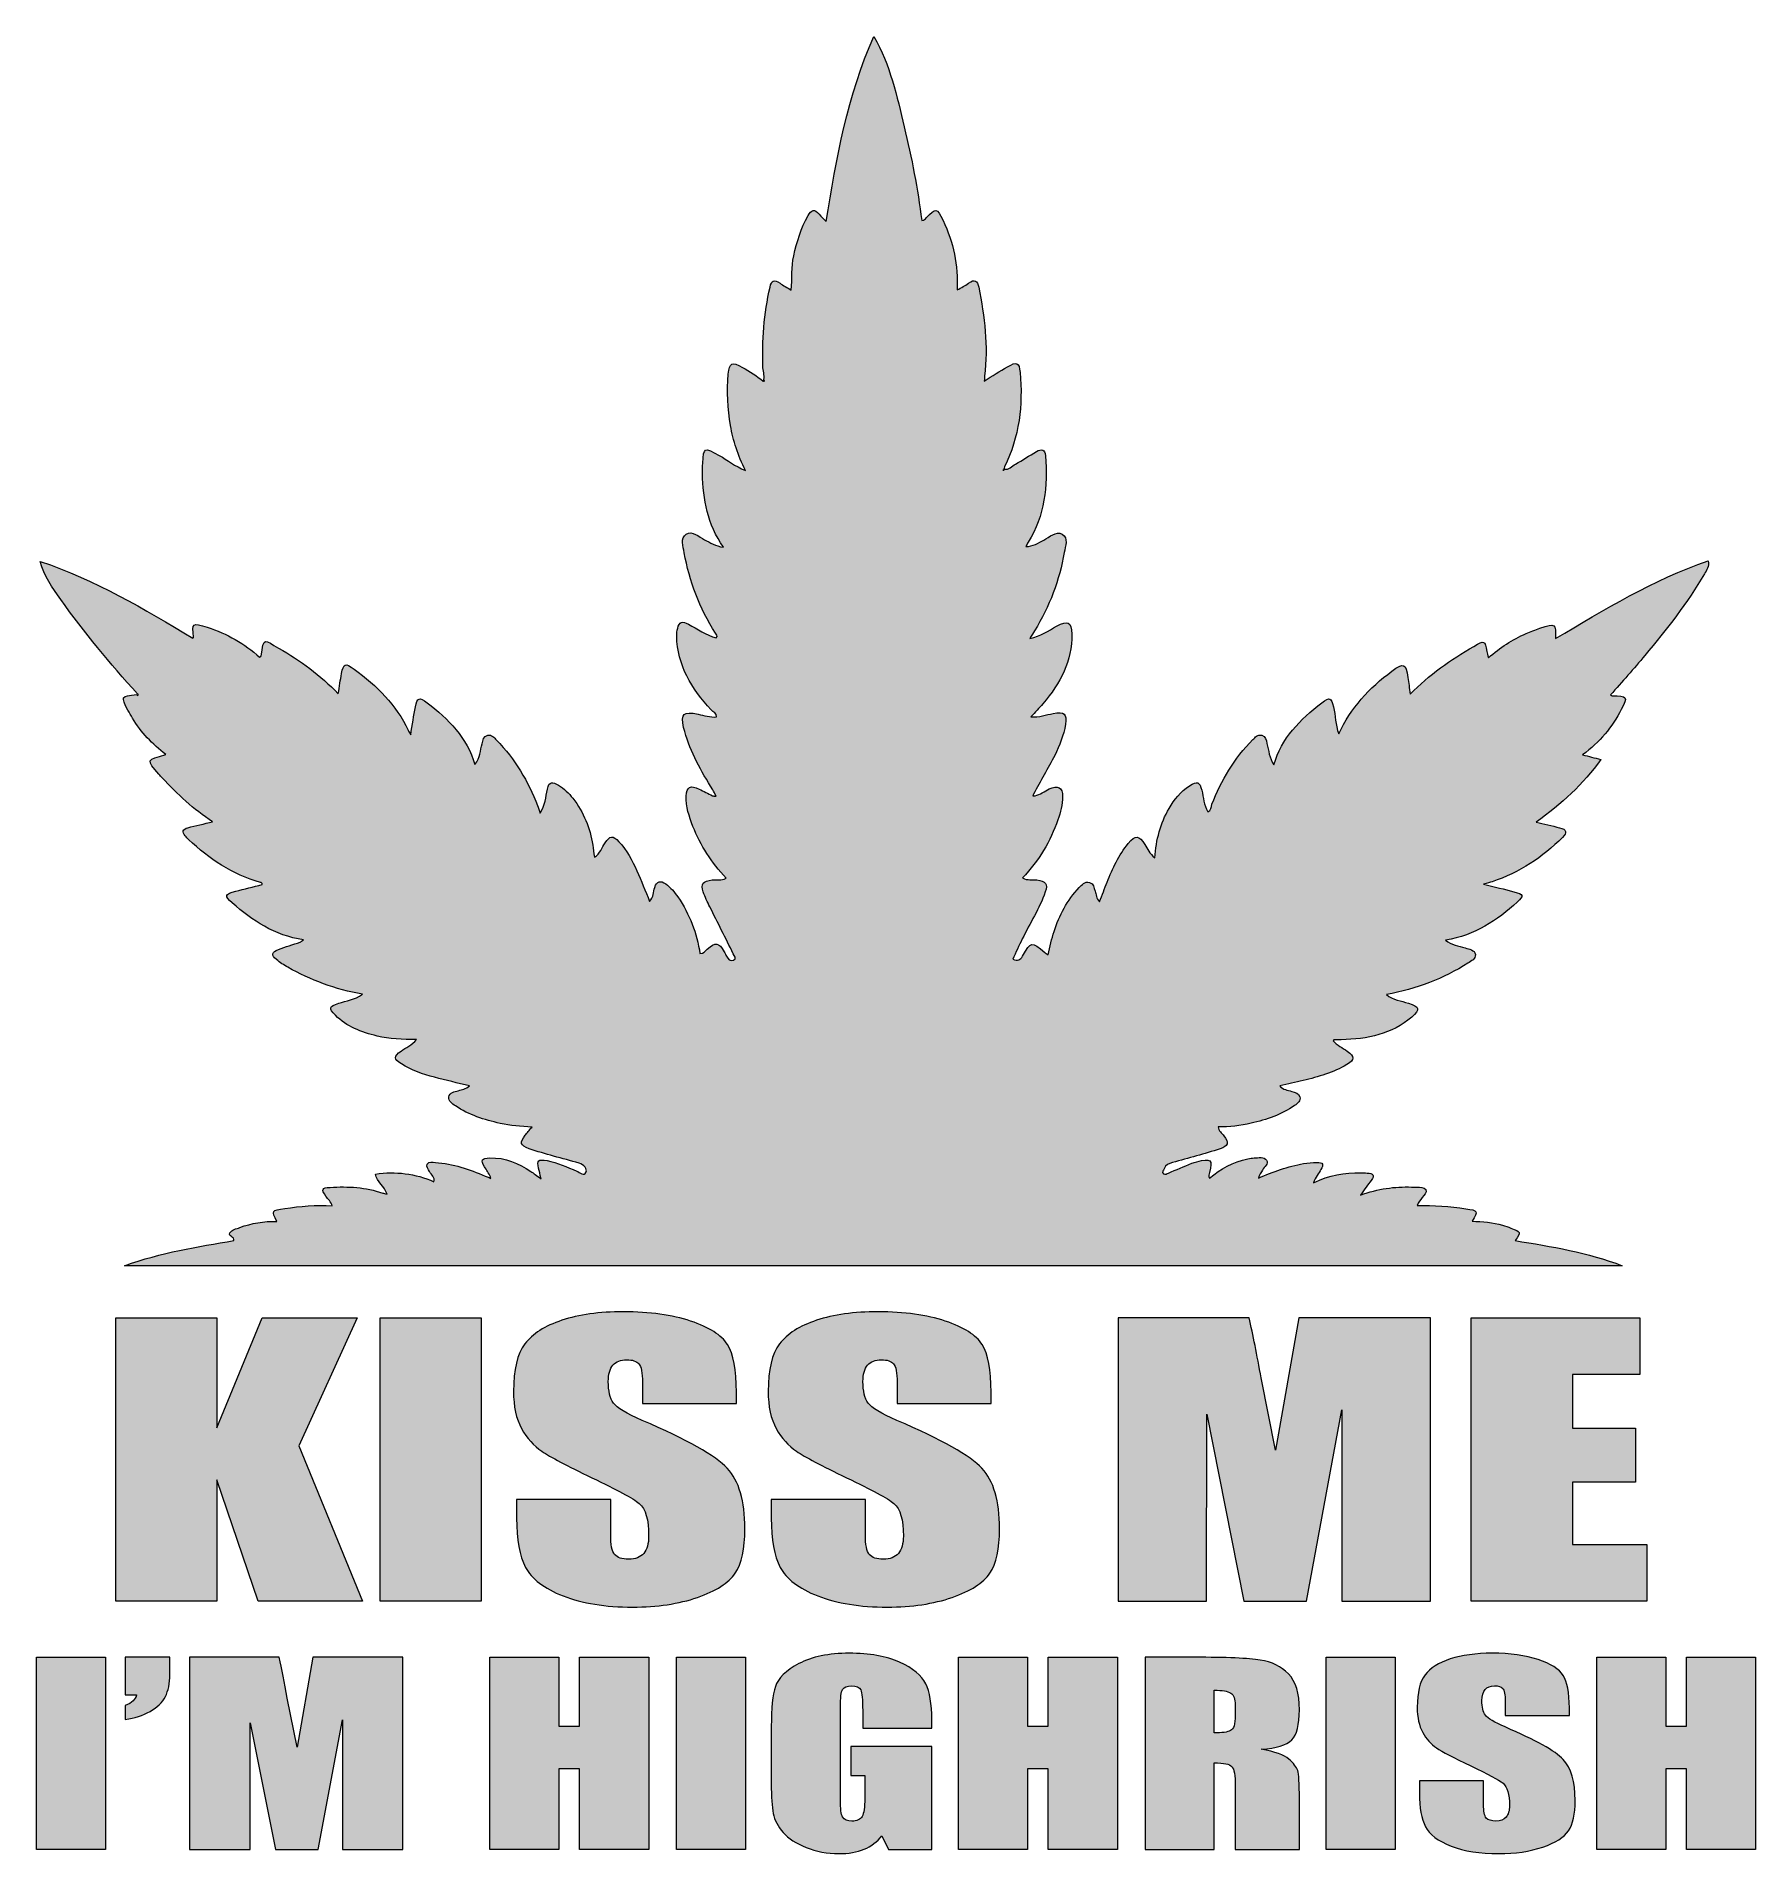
# Model space of a CAD drawing. Extents: x 545 to 1471, y -1412 to -434.
import ezdxf

# ---------------------------------------------------------------- set-up
doc = ezdxf.new("R2010")
doc.units = 0
doc.header["$MEASUREMENT"] = 0
doc.layers.add('katman 1', color=7, linetype='Continuous')

# ---------------------------------------------------------------- blocks, each defined once
blk = doc.blocks.new('block 2')
at = {"layer": 'katman 1', "true_color": 0xffffff}
h = blk.add_hatch(color=7, dxfattribs=at)
h.dxf.hatch_style = 2
h.paths.add_polyline_path([(717.96, -1123.55), (686.69, -1192.45), (720.94, -1276.16), (664.62, -1276.16), (642.54, -1210.74), (642.54, -1276.16), (588.03, -1276.16), (588.03, -1123.55), (642.54, -1123.55), (642.54, -1182.84), (666.82, -1123.55)])
h = blk.add_hatch(color=7, dxfattribs=at)
h.dxf.hatch_style = 2
h.paths.add_polyline_path([(784.84, -1123.55), (784.84, -1276.16), (730.33, -1276.16), (730.33, -1123.55)])
h = blk.add_hatch(color=7, dxfattribs=at)
h.dxf.hatch_style = 2
edge = h.paths.add_edge_path()
edge.add_spline(control_points=[(922.23, -1169.74), (922.23, -1169.74), (871.6, -1169.74), (871.6, -1169.74), (871.6, -1169.74), (871.6, -1158.43), (871.6, -1158.43), (871.6, -1153.15), (870.95, -1149.79), (869.66, -1148.34), (868.36, -1146.9), (866.2, -1146.17), (863.18, -1146.17), (859.9, -1146.17), (857.42, -1147.15), (855.74, -1149.1), (854.05, -1151.05), (853.21, -1154), (853.21, -1157.96), (853.21, -1163.06), (854.16, -1166.89), (856.05, -1169.47), (857.86, -1172.05), (862.99, -1175.16), (871.45, -1178.8), (895.72, -1189.29), (911, -1197.89), (917.31, -1204.62), (923.61, -1211.34), (926.76, -1222.18), (926.76, -1237.14), (926.76, -1248.01), (925.01, -1256.02), (921.51, -1261.17), (918.02, -1266.33), (911.26, -1270.65), (901.25, -1274.14), (891.24, -1277.62), (879.58, -1279.37), (866.29, -1279.37), (851.7, -1279.37), (839.25, -1277.35), (828.93, -1273.33), (818.62, -1269.31), (811.86, -1264.19), (808.67, -1257.97), (805.47, -1251.75), (803.88, -1242.92), (803.88, -1231.48), (803.88, -1231.48), (803.88, -1221.49), (803.88, -1221.49), (803.88, -1221.49), (854.51, -1221.49), (854.51, -1221.49), (854.51, -1221.49), (854.51, -1240.06), (854.51, -1240.06), (854.51, -1245.78), (855.22, -1249.45), (856.64, -1251.09), (858.07, -1252.72), (860.59, -1253.54), (864.22, -1253.54), (867.84, -1253.54), (870.54, -1252.5), (872.31, -1250.43), (874.08, -1248.35), (874.96, -1245.28), (874.96, -1241.19), (874.96, -1232.2), (873.28, -1226.33), (869.92, -1223.56), (866.46, -1220.8), (857.96, -1216.18), (844.41, -1209.71), (830.85, -1203.17), (821.88, -1198.43), (817.47, -1195.47), (813.07, -1192.52), (809.42, -1188.43), (806.53, -1183.22), (803.64, -1178), (802.19, -1171.34), (802.19, -1163.23), (802.19, -1151.55), (804.24, -1143), (808.34, -1137.59), (812.44, -1132.19), (819.07, -1127.96), (828.22, -1124.92), (837.37, -1121.87), (848.42, -1120.34), (861.37, -1120.34), (875.53, -1120.34), (887.59, -1122.01), (897.56, -1125.34), (907.53, -1128.67), (914.13, -1132.87), (917.37, -1137.92), (920.61, -1142.98), (922.23, -1151.58), (922.23, -1163.7), (922.23, -1163.7), (922.23, -1169.74), (922.23, -1169.74)], knot_values=[0, 0, 0, 0, 1, 1, 1, 2, 2, 2, 3, 3, 3, 4, 4, 4, 5, 5, 5, 6, 6, 6, 7, 7, 7, 8, 8, 8, 9, 9, 9, 10, 10, 10, 11, 11, 11, 12, 12, 12, 13, 13, 13, 14, 14, 14, 15, 15, 15, 16, 16, 16, 17, 17, 17, 18, 18, 18, 19, 19, 19, 20, 20, 20, 21, 21, 21, 22, 22, 22, 23, 23, 23, 24, 24, 24, 25, 25, 25, 26, 26, 26, 27, 27, 27, 28, 28, 28, 29, 29, 29, 30, 30, 30, 31, 31, 31, 32, 32, 32, 33, 33, 33, 34, 34, 34, 35, 35, 35, 35], degree=3, periodic=1)
h = blk.add_hatch(color=7, dxfattribs=at)
h.dxf.hatch_style = 2
edge = h.paths.add_edge_path()
edge.add_spline(control_points=[(1059.35, -1169.74), (1059.35, -1169.74), (1008.72, -1169.74), (1008.72, -1169.74), (1008.72, -1169.74), (1008.72, -1158.43), (1008.72, -1158.43), (1008.72, -1153.15), (1008.08, -1149.79), (1006.78, -1148.34), (1005.49, -1146.9), (1003.33, -1146.17), (1000.31, -1146.17), (997.03, -1146.17), (994.55, -1147.15), (992.86, -1149.1), (991.18, -1151.05), (990.34, -1154), (990.34, -1157.96), (990.34, -1163.06), (991.28, -1166.89), (993.17, -1169.47), (994.98, -1172.05), (1000.12, -1175.16), (1008.58, -1178.8), (1032.85, -1189.29), (1048.13, -1197.89), (1054.43, -1204.62), (1060.73, -1211.34), (1063.88, -1222.18), (1063.88, -1237.14), (1063.88, -1248.01), (1062.14, -1256.02), (1058.64, -1261.17), (1055.14, -1266.33), (1048.39, -1270.65), (1038.38, -1274.14), (1028.36, -1277.62), (1016.71, -1279.37), (1003.41, -1279.37), (988.83, -1279.37), (976.37, -1277.35), (966.06, -1273.33), (955.74, -1269.31), (948.99, -1264.19), (945.79, -1257.97), (942.6, -1251.75), (941, -1242.92), (941, -1231.48), (941, -1231.48), (941, -1221.49), (941, -1221.49), (941, -1221.49), (991.63, -1221.49), (991.63, -1221.49), (991.63, -1221.49), (991.63, -1240.06), (991.63, -1240.06), (991.63, -1245.78), (992.34, -1249.45), (993.77, -1251.09), (995.19, -1252.72), (997.72, -1253.54), (1001.34, -1253.54), (1004.97, -1253.54), (1007.66, -1252.5), (1009.44, -1250.43), (1011.2, -1248.35), (1012.09, -1245.28), (1012.09, -1241.19), (1012.09, -1232.2), (1010.41, -1226.33), (1007.04, -1223.56), (1003.59, -1220.8), (995.08, -1216.18), (981.53, -1209.71), (967.98, -1203.17), (959, -1198.43), (954.6, -1195.47), (950.2, -1192.52), (946.55, -1188.43), (943.66, -1183.22), (940.76, -1178), (939.32, -1171.34), (939.32, -1163.23), (939.32, -1151.55), (941.37, -1143), (945.47, -1137.59), (949.57, -1132.19), (956.2, -1127.96), (965.35, -1124.92), (974.49, -1121.87), (985.55, -1120.34), (998.49, -1120.34), (1012.65, -1120.34), (1024.71, -1122.01), (1034.68, -1125.34), (1044.66, -1128.67), (1051.26, -1132.87), (1054.5, -1137.92), (1057.73, -1142.98), (1059.35, -1151.58), (1059.35, -1163.7), (1059.35, -1163.7), (1059.35, -1169.74), (1059.35, -1169.74)], knot_values=[0, 0, 0, 0, 1, 1, 1, 2, 2, 2, 3, 3, 3, 4, 4, 4, 5, 5, 5, 6, 6, 6, 7, 7, 7, 8, 8, 8, 9, 9, 9, 10, 10, 10, 11, 11, 11, 12, 12, 12, 13, 13, 13, 14, 14, 14, 15, 15, 15, 16, 16, 16, 17, 17, 17, 18, 18, 18, 19, 19, 19, 20, 20, 20, 21, 21, 21, 22, 22, 22, 23, 23, 23, 24, 24, 24, 25, 25, 25, 26, 26, 26, 27, 27, 27, 28, 28, 28, 29, 29, 29, 30, 30, 30, 31, 31, 31, 32, 32, 32, 33, 33, 33, 34, 34, 34, 35, 35, 35, 35], degree=3, periodic=1)
h = blk.add_hatch(color=7, dxfattribs=at)
h.dxf.hatch_style = 2
edge = h.paths.add_edge_path()
edge.add_spline(control_points=[(1295.92, -1123.55), (1295.92, -1123.55), (1295.92, -1276.16), (1295.92, -1276.16), (1295.92, -1276.16), (1248.27, -1276.16), (1248.27, -1276.16), (1248.27, -1276.16), (1248.21, -1173.13), (1248.21, -1173.13), (1248.21, -1173.13), (1229.24, -1276.16), (1229.24, -1276.16), (1229.24, -1276.16), (1195.44, -1276.16), (1195.44, -1276.16), (1195.44, -1276.16), (1175.43, -1175.49), (1175.43, -1175.49), (1175.43, -1175.49), (1175.37, -1276.16), (1175.37, -1276.16), (1175.37, -1276.16), (1127.72, -1276.16), (1127.72, -1276.16), (1127.72, -1276.16), (1127.72, -1123.55), (1127.72, -1123.55), (1127.72, -1123.55), (1198.26, -1123.55), (1198.26, -1123.55), (1200.35, -1132.72), (1202.51, -1143.54), (1204.73, -1155.99), (1204.73, -1155.99), (1212.47, -1194.81), (1212.47, -1194.81), (1212.47, -1194.81), (1225, -1123.55), (1225, -1123.55), (1225, -1123.55), (1295.92, -1123.55), (1295.92, -1123.55)], knot_values=[0, 0, 0, 0, 1, 1, 1, 2, 2, 2, 3, 3, 3, 4, 4, 4, 5, 5, 5, 6, 6, 6, 7, 7, 7, 8, 8, 8, 9, 9, 9, 10, 10, 10, 11, 11, 11, 12, 12, 12, 13, 13, 13, 14, 14, 14, 14], degree=3, periodic=1)
h = blk.add_hatch(color=7, dxfattribs=at)
h.dxf.hatch_style = 2
h.paths.add_polyline_path([(1317.8, -1123.55), (1408.7, -1123.55), (1408.7, -1154.09), (1372.32, -1154.09), (1372.32, -1183.03), (1406.37, -1183.03), (1406.37, -1212.06), (1372.32, -1212.06), (1372.32, -1245.62), (1412.33, -1245.62), (1412.33, -1276.16), (1317.8, -1276.16)])
at = {"layer": 'katman 1', "lineweight": 0}
for points in [[(717.96, -1123.55), (686.69, -1192.45), (720.94, -1276.16), (664.62, -1276.16), (642.54, -1210.74), (642.54, -1276.16), (588.03, -1276.16), (588.03, -1123.55), (642.54, -1123.55), (642.54, -1182.84), (666.82, -1123.55), (717.96, -1123.55)], [(784.84, -1123.55), (784.84, -1276.16), (730.33, -1276.16), (730.33, -1123.55), (784.84, -1123.55)], [(1317.8, -1123.55), (1408.7, -1123.55), (1408.7, -1154.09), (1372.32, -1154.09), (1372.32, -1183.03), (1406.37, -1183.03), (1406.37, -1212.06), (1372.32, -1212.06), (1372.32, -1245.62), (1412.33, -1245.62), (1412.33, -1276.16), (1317.8, -1276.16), (1317.8, -1123.55)]]:
    blk.add_lwpolyline(points, dxfattribs=at)
for points, knots in [([(922.23, -1169.74), (922.23, -1169.74), (871.6, -1169.74), (871.6, -1169.74), (871.6, -1169.74), (871.6, -1158.43), (871.6, -1158.43), (871.6, -1153.15), (870.95, -1149.79), (869.66, -1148.34), (868.36, -1146.9), (866.2, -1146.17), (863.18, -1146.17), (859.9, -1146.17), (857.42, -1147.15), (855.74, -1149.1), (854.05, -1151.05), (853.21, -1154), (853.21, -1157.96), (853.21, -1163.06), (854.16, -1166.89), (856.05, -1169.47), (857.86, -1172.05), (862.99, -1175.16), (871.45, -1178.8), (895.72, -1189.29), (911, -1197.89), (917.31, -1204.62), (923.61, -1211.34), (926.76, -1222.18), (926.76, -1237.14), (926.76, -1248.01), (925.01, -1256.02), (921.51, -1261.17), (918.02, -1266.33), (911.26, -1270.65), (901.25, -1274.14), (891.24, -1277.62), (879.58, -1279.37), (866.29, -1279.37), (851.7, -1279.37), (839.25, -1277.35), (828.93, -1273.33), (818.62, -1269.31), (811.86, -1264.19), (808.67, -1257.97), (805.47, -1251.75), (803.88, -1242.92), (803.88, -1231.48), (803.88, -1231.48), (803.88, -1221.49), (803.88, -1221.49), (803.88, -1221.49), (854.51, -1221.49), (854.51, -1221.49), (854.51, -1221.49), (854.51, -1240.06), (854.51, -1240.06), (854.51, -1245.78), (855.22, -1249.45), (856.64, -1251.09), (858.07, -1252.72), (860.59, -1253.54), (864.22, -1253.54), (867.84, -1253.54), (870.54, -1252.5), (872.31, -1250.43), (874.08, -1248.35), (874.96, -1245.28), (874.96, -1241.19), (874.96, -1232.2), (873.28, -1226.33), (869.92, -1223.56), (866.46, -1220.8), (857.96, -1216.18), (844.41, -1209.71), (830.85, -1203.17), (821.88, -1198.43), (817.47, -1195.47), (813.07, -1192.52), (809.42, -1188.43), (806.53, -1183.22), (803.64, -1178), (802.19, -1171.34), (802.19, -1163.23), (802.19, -1151.55), (804.24, -1143), (808.34, -1137.59), (812.44, -1132.19), (819.07, -1127.96), (828.22, -1124.92), (837.37, -1121.87), (848.42, -1120.34), (861.37, -1120.34), (875.53, -1120.34), (887.59, -1122.01), (897.56, -1125.34), (907.53, -1128.67), (914.13, -1132.87), (917.37, -1137.92), (920.61, -1142.98), (922.23, -1151.58), (922.23, -1163.7), (922.23, -1163.7), (922.23, -1169.74), (922.23, -1169.74)], [0, 0, 0, 0, 1, 1, 1, 2, 2, 2, 3, 3, 3, 4, 4, 4, 5, 5, 5, 6, 6, 6, 7, 7, 7, 8, 8, 8, 9, 9, 9, 10, 10, 10, 11, 11, 11, 12, 12, 12, 13, 13, 13, 14, 14, 14, 15, 15, 15, 16, 16, 16, 17, 17, 17, 18, 18, 18, 19, 19, 19, 20, 20, 20, 21, 21, 21, 22, 22, 22, 23, 23, 23, 24, 24, 24, 25, 25, 25, 26, 26, 26, 27, 27, 27, 28, 28, 28, 29, 29, 29, 30, 30, 30, 31, 31, 31, 32, 32, 32, 33, 33, 33, 34, 34, 34, 35, 35, 35, 35]), ([(1059.35, -1169.74), (1059.35, -1169.74), (1008.72, -1169.74), (1008.72, -1169.74), (1008.72, -1169.74), (1008.72, -1158.43), (1008.72, -1158.43), (1008.72, -1153.15), (1008.08, -1149.79), (1006.78, -1148.34), (1005.49, -1146.9), (1003.33, -1146.17), (1000.31, -1146.17), (997.03, -1146.17), (994.55, -1147.15), (992.86, -1149.1), (991.18, -1151.05), (990.34, -1154), (990.34, -1157.96), (990.34, -1163.06), (991.28, -1166.89), (993.17, -1169.47), (994.98, -1172.05), (1000.12, -1175.16), (1008.58, -1178.8), (1032.85, -1189.29), (1048.13, -1197.89), (1054.43, -1204.62), (1060.73, -1211.34), (1063.88, -1222.18), (1063.88, -1237.14), (1063.88, -1248.01), (1062.14, -1256.02), (1058.64, -1261.17), (1055.14, -1266.33), (1048.39, -1270.65), (1038.38, -1274.14), (1028.36, -1277.62), (1016.71, -1279.37), (1003.41, -1279.37), (988.83, -1279.37), (976.37, -1277.35), (966.06, -1273.33), (955.74, -1269.31), (948.99, -1264.19), (945.79, -1257.97), (942.6, -1251.75), (941, -1242.92), (941, -1231.48), (941, -1231.48), (941, -1221.49), (941, -1221.49), (941, -1221.49), (991.63, -1221.49), (991.63, -1221.49), (991.63, -1221.49), (991.63, -1240.06), (991.63, -1240.06), (991.63, -1245.78), (992.34, -1249.45), (993.77, -1251.09), (995.19, -1252.72), (997.72, -1253.54), (1001.34, -1253.54), (1004.97, -1253.54), (1007.66, -1252.5), (1009.44, -1250.43), (1011.2, -1248.35), (1012.09, -1245.28), (1012.09, -1241.19), (1012.09, -1232.2), (1010.41, -1226.33), (1007.04, -1223.56), (1003.59, -1220.8), (995.08, -1216.18), (981.53, -1209.71), (967.98, -1203.17), (959, -1198.43), (954.6, -1195.47), (950.2, -1192.52), (946.55, -1188.43), (943.66, -1183.22), (940.76, -1178), (939.32, -1171.34), (939.32, -1163.23), (939.32, -1151.55), (941.37, -1143), (945.47, -1137.59), (949.57, -1132.19), (956.2, -1127.96), (965.35, -1124.92), (974.49, -1121.87), (985.55, -1120.34), (998.49, -1120.34), (1012.65, -1120.34), (1024.71, -1122.01), (1034.68, -1125.34), (1044.66, -1128.67), (1051.26, -1132.87), (1054.5, -1137.92), (1057.73, -1142.98), (1059.35, -1151.58), (1059.35, -1163.7), (1059.35, -1163.7), (1059.35, -1169.74), (1059.35, -1169.74)], [0, 0, 0, 0, 1, 1, 1, 2, 2, 2, 3, 3, 3, 4, 4, 4, 5, 5, 5, 6, 6, 6, 7, 7, 7, 8, 8, 8, 9, 9, 9, 10, 10, 10, 11, 11, 11, 12, 12, 12, 13, 13, 13, 14, 14, 14, 15, 15, 15, 16, 16, 16, 17, 17, 17, 18, 18, 18, 19, 19, 19, 20, 20, 20, 21, 21, 21, 22, 22, 22, 23, 23, 23, 24, 24, 24, 25, 25, 25, 26, 26, 26, 27, 27, 27, 28, 28, 28, 29, 29, 29, 30, 30, 30, 31, 31, 31, 32, 32, 32, 33, 33, 33, 34, 34, 34, 35, 35, 35, 35]), ([(1295.92, -1123.55), (1295.92, -1123.55), (1295.92, -1276.16), (1295.92, -1276.16), (1295.92, -1276.16), (1248.27, -1276.16), (1248.27, -1276.16), (1248.27, -1276.16), (1248.21, -1173.13), (1248.21, -1173.13), (1248.21, -1173.13), (1229.24, -1276.16), (1229.24, -1276.16), (1229.24, -1276.16), (1195.44, -1276.16), (1195.44, -1276.16), (1195.44, -1276.16), (1175.43, -1175.49), (1175.43, -1175.49), (1175.43, -1175.49), (1175.37, -1276.16), (1175.37, -1276.16), (1175.37, -1276.16), (1127.72, -1276.16), (1127.72, -1276.16), (1127.72, -1276.16), (1127.72, -1123.55), (1127.72, -1123.55), (1127.72, -1123.55), (1198.26, -1123.55), (1198.26, -1123.55), (1200.35, -1132.72), (1202.51, -1143.54), (1204.73, -1155.99), (1204.73, -1155.99), (1212.47, -1194.81), (1212.47, -1194.81), (1212.47, -1194.81), (1225, -1123.55), (1225, -1123.55), (1225, -1123.55), (1295.92, -1123.55), (1295.92, -1123.55)], [0, 0, 0, 0, 1, 1, 1, 2, 2, 2, 3, 3, 3, 4, 4, 4, 5, 5, 5, 6, 6, 6, 7, 7, 7, 8, 8, 8, 9, 9, 9, 10, 10, 10, 11, 11, 11, 12, 12, 12, 13, 13, 13, 14, 14, 14, 14])]:
    blk.add_open_spline(points, degree=3, knots=knots, dxfattribs=at)
blk = doc.blocks.new('block 3')
at = {"layer": 'katman 1', "true_color": 0xffffff}
h = blk.add_hatch(color=7, dxfattribs=at)
h.dxf.hatch_style = 2
h.paths.add_polyline_path([(582.48, -1306.38), (582.48, -1409.96), (545.27, -1409.96), (545.27, -1306.38)])
h = blk.add_hatch(color=7, dxfattribs=at)
h.dxf.hatch_style = 2
edge = h.paths.add_edge_path()
edge.add_spline(control_points=[(617.12, -1306.38), (617.12, -1306.38), (617.12, -1315.65), (617.12, -1315.65), (617.12, -1320.47), (616.32, -1324.45), (614.73, -1327.59), (613.14, -1330.72), (610.38, -1333.36), (606.47, -1335.52), (602.55, -1337.67), (598.12, -1339.13), (593.17, -1339.9), (593.17, -1339.9), (593.17, -1332.42), (593.17, -1332.42), (596.7, -1331.01), (598.71, -1329.09), (599.18, -1326.66), (599.18, -1326.66), (593.17, -1326.66), (593.17, -1326.66), (593.17, -1326.66), (593.17, -1306.38), (593.17, -1306.38), (593.17, -1306.38), (617.12, -1306.38), (617.12, -1306.38)], knot_values=[0, 0, 0, 0, 1, 1, 1, 2, 2, 2, 3, 3, 3, 4, 4, 4, 5, 5, 5, 6, 6, 6, 7, 7, 7, 8, 8, 8, 9, 9, 9, 9], degree=3, periodic=1)
h = blk.add_hatch(color=7, dxfattribs=at)
h.dxf.hatch_style = 2
edge = h.paths.add_edge_path()
edge.add_spline(control_points=[(742.6, -1306.38), (742.6, -1306.38), (742.6, -1409.96), (742.6, -1409.96), (742.6, -1409.96), (710.08, -1409.96), (710.08, -1409.96), (710.08, -1409.96), (710.03, -1340.03), (710.03, -1340.03), (710.03, -1340.03), (697.09, -1409.96), (697.09, -1409.96), (697.09, -1409.96), (674.02, -1409.96), (674.02, -1409.96), (674.02, -1409.96), (660.37, -1341.63), (660.37, -1341.63), (660.37, -1341.63), (660.33, -1409.96), (660.33, -1409.96), (660.33, -1409.96), (627.81, -1409.96), (627.81, -1409.96), (627.81, -1409.96), (627.81, -1306.38), (627.81, -1306.38), (627.81, -1306.38), (675.95, -1306.38), (675.95, -1306.38), (677.37, -1312.6), (678.85, -1319.94), (680.36, -1328.4), (680.36, -1328.4), (685.64, -1354.74), (685.64, -1354.74), (685.64, -1354.74), (694.19, -1306.38), (694.19, -1306.38), (694.19, -1306.38), (742.6, -1306.38), (742.6, -1306.38)], knot_values=[0, 0, 0, 0, 1, 1, 1, 2, 2, 2, 3, 3, 3, 4, 4, 4, 5, 5, 5, 6, 6, 6, 7, 7, 7, 8, 8, 8, 9, 9, 9, 10, 10, 10, 11, 11, 11, 12, 12, 12, 13, 13, 13, 14, 14, 14, 14], degree=3, periodic=1)
h = blk.add_hatch(color=7, dxfattribs=at)
h.dxf.hatch_style = 2
h.paths.add_polyline_path([(874.97, -1306.38), (874.97, -1409.96), (837.77, -1409.96), (837.77, -1366.45), (826.63, -1366.45), (826.63, -1409.96), (789.43, -1409.96), (789.43, -1306.38), (826.63, -1306.38), (826.63, -1343.42), (837.77, -1343.42), (837.77, -1306.38)])
h = blk.add_hatch(color=7, dxfattribs=at)
h.dxf.hatch_style = 2
h.paths.add_polyline_path([(927.11, -1306.38), (927.11, -1409.96), (889.9, -1409.96), (889.9, -1306.38)])
h = blk.add_hatch(color=7, dxfattribs=at)
h.dxf.hatch_style = 2
edge = h.paths.add_edge_path()
edge.add_spline(control_points=[(1027.4, -1344.51), (1027.4, -1344.51), (990.2, -1344.51), (990.2, -1344.51), (990.2, -1344.51), (990.2, -1335.1), (990.2, -1335.1), (990.2, -1329.18), (989.85, -1325.46), (989.14, -1323.97), (988.43, -1322.48), (986.75, -1321.73), (984.1, -1321.73), (981.8, -1321.73), (980.24, -1322.37), (979.42, -1323.65), (978.59, -1324.93), (978.18, -1328.21), (978.18, -1333.5), (978.18, -1333.5), (978.18, -1383.21), (978.18, -1383.21), (978.18, -1387.86), (978.59, -1390.92), (979.42, -1392.39), (980.24, -1393.87), (981.89, -1394.6), (984.37, -1394.6), (987.08, -1394.6), (988.92, -1393.77), (989.89, -1392.11), (990.86, -1390.44), (991.35, -1387.2), (991.35, -1382.38), (991.35, -1382.38), (991.35, -1370.1), (991.35, -1370.1), (991.35, -1370.1), (983.84, -1370.1), (983.84, -1370.1), (983.84, -1370.1), (983.84, -1354.36), (983.84, -1354.36), (983.84, -1354.36), (1027.4, -1354.36), (1027.4, -1354.36), (1027.4, -1354.36), (1027.4, -1409.96), (1027.4, -1409.96), (1027.4, -1409.96), (1004.02, -1409.96), (1004.02, -1409.96), (1004.02, -1409.96), (1000.58, -1402.53), (1000.58, -1402.53), (998.05, -1405.73), (994.85, -1408.13), (990.99, -1409.73), (987.13, -1411.33), (982.57, -1412.13), (977.33, -1412.13), (971.07, -1412.13), (965.22, -1411.03), (959.77, -1408.84), (954.32, -1406.64), (950.18, -1403.92), (947.35, -1400.68), (944.51, -1397.44), (942.75, -1394.04), (942.04, -1390.47), (941.33, -1386.91), (940.98, -1381.57), (940.98, -1374.45), (940.98, -1374.45), (940.98, -1343.68), (940.98, -1343.68), (940.98, -1333.78), (941.71, -1326.59), (943.19, -1322.12), (944.66, -1317.64), (948.89, -1313.53), (955.87, -1309.8), (962.85, -1306.07), (971.88, -1304.2), (982.95, -1304.2), (993.85, -1304.2), (1002.89, -1305.82), (1010.08, -1309.06), (1017.27, -1312.31), (1021.95, -1316.15), (1024.13, -1320.61), (1026.31, -1325.07), (1027.4, -1331.54), (1027.4, -1340.03), (1027.4, -1340.03), (1027.4, -1344.51), (1027.4, -1344.51)], knot_values=[0, 0, 0, 0, 1, 1, 1, 2, 2, 2, 3, 3, 3, 4, 4, 4, 5, 5, 5, 6, 6, 6, 7, 7, 7, 8, 8, 8, 9, 9, 9, 10, 10, 10, 11, 11, 11, 12, 12, 12, 13, 13, 13, 14, 14, 14, 15, 15, 15, 16, 16, 16, 17, 17, 17, 18, 18, 18, 19, 19, 19, 20, 20, 20, 21, 21, 21, 22, 22, 22, 23, 23, 23, 24, 24, 24, 25, 25, 25, 26, 26, 26, 27, 27, 27, 28, 28, 28, 29, 29, 29, 30, 30, 30, 31, 31, 31, 32, 32, 32, 32], degree=3, periodic=1)
h = blk.add_hatch(color=7, dxfattribs=at)
h.dxf.hatch_style = 2
h.paths.add_polyline_path([(1127.34, -1306.38), (1127.34, -1409.96), (1090.14, -1409.96), (1090.14, -1366.45), (1079.01, -1366.45), (1079.01, -1409.96), (1041.8, -1409.96), (1041.8, -1306.38), (1079.01, -1306.38), (1079.01, -1343.42), (1090.14, -1343.42), (1090.14, -1306.38)])
h = blk.add_hatch(color=7, dxfattribs=at)
h.dxf.hatch_style = 2
edge = h.paths.add_edge_path()
edge.add_spline(control_points=[(1142.28, -1306.38), (1142.28, -1306.38), (1168.61, -1306.38), (1168.61, -1306.38), (1186.16, -1306.38), (1198.05, -1306.87), (1204.27, -1307.85), (1210.48, -1308.83), (1215.55, -1311.33), (1219.46, -1315.36), (1223.38, -1319.4), (1225.34, -1325.83), (1225.34, -1334.65), (1225.34, -1342.72), (1223.96, -1348.13), (1221.19, -1350.91), (1218.42, -1353.68), (1212.97, -1355.34), (1204.84, -1355.9), (1212.2, -1357.22), (1217.15, -1358.99), (1219.69, -1361.21), (1222.22, -1363.42), (1223.79, -1365.46), (1224.41, -1367.32), (1225.03, -1369.17), (1225.34, -1374.28), (1225.34, -1382.64), (1225.34, -1382.64), (1225.34, -1409.96), (1225.34, -1409.96), (1225.34, -1409.96), (1190.79, -1409.96), (1190.79, -1409.96), (1190.79, -1409.96), (1190.79, -1375.54), (1190.79, -1375.54), (1190.79, -1369.99), (1190.19, -1366.56), (1188.98, -1365.24), (1187.77, -1363.91), (1184.6, -1363.25), (1179.48, -1363.25), (1179.48, -1363.25), (1179.48, -1409.96), (1179.48, -1409.96), (1179.48, -1409.96), (1142.28, -1409.96), (1142.28, -1409.96), (1142.28, -1409.96), (1142.28, -1306.38), (1142.28, -1306.38)], knot_values=[0, 0, 0, 0, 1, 1, 1, 2, 2, 2, 3, 3, 3, 4, 4, 4, 5, 5, 5, 6, 6, 6, 7, 7, 7, 8, 8, 8, 9, 9, 9, 10, 10, 10, 11, 11, 11, 12, 12, 12, 13, 13, 13, 14, 14, 14, 15, 15, 15, 16, 16, 16, 17, 17, 17, 17], degree=3, periodic=1)
edge = h.paths.add_edge_path()
edge.add_spline(control_points=[(1179.48, -1324.1), (1179.48, -1324.1), (1179.48, -1347.13), (1179.48, -1347.13), (1183.66, -1347.13), (1186.59, -1346.71), (1188.27, -1345.88), (1189.95, -1345.05), (1190.79, -1342.35), (1190.79, -1337.79), (1190.79, -1337.79), (1190.79, -1332.09), (1190.79, -1332.09), (1190.79, -1328.81), (1189.98, -1326.66), (1188.36, -1325.63), (1186.74, -1324.61), (1183.78, -1324.1), (1179.48, -1324.1)], knot_values=[0, 0, 0, 0, 1, 1, 1, 2, 2, 2, 3, 3, 3, 4, 4, 4, 5, 5, 5, 6, 6, 6, 6], degree=3, periodic=1)
h = blk.add_hatch(color=7, dxfattribs=at)
h.dxf.hatch_style = 2
h.paths.add_polyline_path([(1276.95, -1306.38), (1276.95, -1409.96), (1239.75, -1409.96), (1239.75, -1306.38)])
h = blk.add_hatch(color=7, dxfattribs=at)
h.dxf.hatch_style = 2
edge = h.paths.add_edge_path()
edge.add_spline(control_points=[(1370.7, -1337.73), (1370.7, -1337.73), (1336.15, -1337.73), (1336.15, -1337.73), (1336.15, -1337.73), (1336.15, -1330.05), (1336.15, -1330.05), (1336.15, -1326.47), (1335.71, -1324.18), (1334.83, -1323.2), (1333.94, -1322.22), (1332.47, -1321.73), (1330.41, -1321.73), (1328.17, -1321.73), (1326.48, -1322.39), (1325.33, -1323.72), (1324.18, -1325.04), (1323.6, -1327.05), (1323.6, -1329.73), (1323.6, -1333.19), (1324.25, -1335.8), (1325.54, -1337.54), (1326.78, -1339.29), (1330.28, -1341.41), (1336.05, -1343.88), (1352.62, -1350.99), (1363.05, -1356.83), (1367.35, -1361.4), (1371.65, -1365.96), (1373.8, -1373.32), (1373.8, -1383.47), (1373.8, -1390.85), (1372.6, -1396.29), (1370.22, -1399.78), (1367.83, -1403.28), (1363.22, -1406.21), (1356.39, -1408.58), (1349.55, -1410.95), (1341.6, -1412.13), (1332.53, -1412.13), (1322.57, -1412.13), (1314.07, -1410.77), (1307.04, -1408.04), (1300, -1405.31), (1295.39, -1401.83), (1293.21, -1397.61), (1291.03, -1393.39), (1289.94, -1387.39), (1289.94, -1379.63), (1289.94, -1379.63), (1289.94, -1372.85), (1289.94, -1372.85), (1289.94, -1372.85), (1324.49, -1372.85), (1324.49, -1372.85), (1324.49, -1372.85), (1324.49, -1385.45), (1324.49, -1385.45), (1324.49, -1389.33), (1324.98, -1391.83), (1325.95, -1392.94), (1326.92, -1394.05), (1328.64, -1394.6), (1331.12, -1394.6), (1333.59, -1394.6), (1335.43, -1393.9), (1336.64, -1392.49), (1337.85, -1391.08), (1338.45, -1388.99), (1338.45, -1386.22), (1338.45, -1380.12), (1337.3, -1376.13), (1335, -1374.26), (1332.65, -1372.38), (1326.84, -1369.25), (1317.6, -1364.85), (1308.35, -1360.42), (1302.22, -1357.2), (1299.22, -1355.19), (1296.21, -1353.19), (1293.72, -1350.41), (1291.75, -1346.87), (1289.77, -1343.33), (1288.79, -1338.81), (1288.79, -1333.31), (1288.79, -1325.38), (1290.19, -1319.58), (1292.99, -1315.91), (1295.78, -1312.24), (1300.31, -1309.37), (1306.55, -1307.3), (1312.79, -1305.24), (1320.34, -1304.2), (1329.17, -1304.2), (1338.83, -1304.2), (1347.07, -1305.33), (1353.87, -1307.59), (1360.67, -1309.85), (1365.18, -1312.7), (1367.39, -1316.13), (1369.6, -1319.57), (1370.7, -1325.4), (1370.7, -1333.63), (1370.7, -1333.63), (1370.7, -1337.73), (1370.7, -1337.73)], knot_values=[0, 0, 0, 0, 1, 1, 1, 2, 2, 2, 3, 3, 3, 4, 4, 4, 5, 5, 5, 6, 6, 6, 7, 7, 7, 8, 8, 8, 9, 9, 9, 10, 10, 10, 11, 11, 11, 12, 12, 12, 13, 13, 13, 14, 14, 14, 15, 15, 15, 16, 16, 16, 17, 17, 17, 18, 18, 18, 19, 19, 19, 20, 20, 20, 21, 21, 21, 22, 22, 22, 23, 23, 23, 24, 24, 24, 25, 25, 25, 26, 26, 26, 27, 27, 27, 28, 28, 28, 29, 29, 29, 30, 30, 30, 31, 31, 31, 32, 32, 32, 33, 33, 33, 34, 34, 34, 35, 35, 35, 35], degree=3, periodic=1)
h = blk.add_hatch(color=7, dxfattribs=at)
h.dxf.hatch_style = 2
h.paths.add_polyline_path([(1471, -1306.38), (1471, -1409.96), (1433.8, -1409.96), (1433.8, -1366.45), (1422.66, -1366.45), (1422.66, -1409.96), (1385.46, -1409.96), (1385.46, -1306.38), (1422.66, -1306.38), (1422.66, -1343.42), (1433.8, -1343.42), (1433.8, -1306.38)])
at = {"layer": 'katman 1', "lineweight": 0}
for points in [[(582.48, -1306.38), (582.48, -1409.96), (545.27, -1409.96), (545.27, -1306.38), (582.48, -1306.38)], [(874.97, -1306.38), (874.97, -1409.96), (837.77, -1409.96), (837.77, -1366.45), (826.63, -1366.45), (826.63, -1409.96), (789.43, -1409.96), (789.43, -1306.38), (826.63, -1306.38), (826.63, -1343.42), (837.77, -1343.42), (837.77, -1306.38), (874.97, -1306.38)], [(927.11, -1306.38), (927.11, -1409.96), (889.9, -1409.96), (889.9, -1306.38), (927.11, -1306.38)], [(1127.34, -1306.38), (1127.34, -1409.96), (1090.14, -1409.96), (1090.14, -1366.45), (1079.01, -1366.45), (1079.01, -1409.96), (1041.8, -1409.96), (1041.8, -1306.38), (1079.01, -1306.38), (1079.01, -1343.42), (1090.14, -1343.42), (1090.14, -1306.38), (1127.34, -1306.38)], [(1276.95, -1306.38), (1276.95, -1409.96), (1239.75, -1409.96), (1239.75, -1306.38), (1276.95, -1306.38)], [(1471, -1306.38), (1471, -1409.96), (1433.8, -1409.96), (1433.8, -1366.45), (1422.66, -1366.45), (1422.66, -1409.96), (1385.46, -1409.96), (1385.46, -1306.38), (1422.66, -1306.38), (1422.66, -1343.42), (1433.8, -1343.42), (1433.8, -1306.38), (1471, -1306.38)]]:
    blk.add_lwpolyline(points, dxfattribs=at)
for points, knots in [([(617.12, -1306.38), (617.12, -1306.38), (617.12, -1315.65), (617.12, -1315.65), (617.12, -1320.47), (616.32, -1324.45), (614.73, -1327.59), (613.14, -1330.72), (610.38, -1333.36), (606.47, -1335.52), (602.55, -1337.67), (598.12, -1339.13), (593.17, -1339.9), (593.17, -1339.9), (593.17, -1332.42), (593.17, -1332.42), (596.7, -1331.01), (598.71, -1329.09), (599.18, -1326.66), (599.18, -1326.66), (593.17, -1326.66), (593.17, -1326.66), (593.17, -1326.66), (593.17, -1306.38), (593.17, -1306.38), (593.17, -1306.38), (617.12, -1306.38), (617.12, -1306.38)], [0, 0, 0, 0, 1, 1, 1, 2, 2, 2, 3, 3, 3, 4, 4, 4, 5, 5, 5, 6, 6, 6, 7, 7, 7, 8, 8, 8, 9, 9, 9, 9]), ([(742.6, -1306.38), (742.6, -1306.38), (742.6, -1409.96), (742.6, -1409.96), (742.6, -1409.96), (710.08, -1409.96), (710.08, -1409.96), (710.08, -1409.96), (710.03, -1340.03), (710.03, -1340.03), (710.03, -1340.03), (697.09, -1409.96), (697.09, -1409.96), (697.09, -1409.96), (674.02, -1409.96), (674.02, -1409.96), (674.02, -1409.96), (660.37, -1341.63), (660.37, -1341.63), (660.37, -1341.63), (660.33, -1409.96), (660.33, -1409.96), (660.33, -1409.96), (627.81, -1409.96), (627.81, -1409.96), (627.81, -1409.96), (627.81, -1306.38), (627.81, -1306.38), (627.81, -1306.38), (675.95, -1306.38), (675.95, -1306.38), (677.37, -1312.6), (678.85, -1319.94), (680.36, -1328.4), (680.36, -1328.4), (685.64, -1354.74), (685.64, -1354.74), (685.64, -1354.74), (694.19, -1306.38), (694.19, -1306.38), (694.19, -1306.38), (742.6, -1306.38), (742.6, -1306.38)], [0, 0, 0, 0, 1, 1, 1, 2, 2, 2, 3, 3, 3, 4, 4, 4, 5, 5, 5, 6, 6, 6, 7, 7, 7, 8, 8, 8, 9, 9, 9, 10, 10, 10, 11, 11, 11, 12, 12, 12, 13, 13, 13, 14, 14, 14, 14]), ([(1027.4, -1344.51), (1027.4, -1344.51), (990.2, -1344.51), (990.2, -1344.51), (990.2, -1344.51), (990.2, -1335.1), (990.2, -1335.1), (990.2, -1329.18), (989.85, -1325.46), (989.14, -1323.97), (988.43, -1322.48), (986.75, -1321.73), (984.1, -1321.73), (981.8, -1321.73), (980.24, -1322.37), (979.42, -1323.65), (978.59, -1324.93), (978.18, -1328.21), (978.18, -1333.5), (978.18, -1333.5), (978.18, -1383.21), (978.18, -1383.21), (978.18, -1387.86), (978.59, -1390.92), (979.42, -1392.39), (980.24, -1393.87), (981.89, -1394.6), (984.37, -1394.6), (987.08, -1394.6), (988.92, -1393.77), (989.89, -1392.11), (990.86, -1390.44), (991.35, -1387.2), (991.35, -1382.38), (991.35, -1382.38), (991.35, -1370.1), (991.35, -1370.1), (991.35, -1370.1), (983.84, -1370.1), (983.84, -1370.1), (983.84, -1370.1), (983.84, -1354.36), (983.84, -1354.36), (983.84, -1354.36), (1027.4, -1354.36), (1027.4, -1354.36), (1027.4, -1354.36), (1027.4, -1409.96), (1027.4, -1409.96), (1027.4, -1409.96), (1004.02, -1409.96), (1004.02, -1409.96), (1004.02, -1409.96), (1000.58, -1402.53), (1000.58, -1402.53), (998.05, -1405.73), (994.85, -1408.13), (990.99, -1409.73), (987.13, -1411.33), (982.57, -1412.13), (977.33, -1412.13), (971.07, -1412.13), (965.22, -1411.03), (959.77, -1408.84), (954.32, -1406.64), (950.18, -1403.92), (947.35, -1400.68), (944.51, -1397.44), (942.75, -1394.04), (942.04, -1390.47), (941.33, -1386.91), (940.98, -1381.57), (940.98, -1374.45), (940.98, -1374.45), (940.98, -1343.68), (940.98, -1343.68), (940.98, -1333.78), (941.71, -1326.59), (943.19, -1322.12), (944.66, -1317.64), (948.89, -1313.53), (955.87, -1309.8), (962.85, -1306.07), (971.88, -1304.2), (982.95, -1304.2), (993.85, -1304.2), (1002.89, -1305.82), (1010.08, -1309.06), (1017.27, -1312.31), (1021.95, -1316.15), (1024.13, -1320.61), (1026.31, -1325.07), (1027.4, -1331.54), (1027.4, -1340.03), (1027.4, -1340.03), (1027.4, -1344.51), (1027.4, -1344.51)], [0, 0, 0, 0, 1, 1, 1, 2, 2, 2, 3, 3, 3, 4, 4, 4, 5, 5, 5, 6, 6, 6, 7, 7, 7, 8, 8, 8, 9, 9, 9, 10, 10, 10, 11, 11, 11, 12, 12, 12, 13, 13, 13, 14, 14, 14, 15, 15, 15, 16, 16, 16, 17, 17, 17, 18, 18, 18, 19, 19, 19, 20, 20, 20, 21, 21, 21, 22, 22, 22, 23, 23, 23, 24, 24, 24, 25, 25, 25, 26, 26, 26, 27, 27, 27, 28, 28, 28, 29, 29, 29, 30, 30, 30, 31, 31, 31, 32, 32, 32, 32]), ([(1142.28, -1306.38), (1142.28, -1306.38), (1168.61, -1306.38), (1168.61, -1306.38), (1186.16, -1306.38), (1198.05, -1306.87), (1204.27, -1307.85), (1210.48, -1308.83), (1215.55, -1311.33), (1219.46, -1315.36), (1223.38, -1319.4), (1225.34, -1325.83), (1225.34, -1334.65), (1225.34, -1342.72), (1223.96, -1348.13), (1221.19, -1350.91), (1218.42, -1353.68), (1212.97, -1355.34), (1204.84, -1355.9), (1212.2, -1357.22), (1217.15, -1358.99), (1219.69, -1361.21), (1222.22, -1363.42), (1223.79, -1365.46), (1224.41, -1367.32), (1225.03, -1369.17), (1225.34, -1374.28), (1225.34, -1382.64), (1225.34, -1382.64), (1225.34, -1409.96), (1225.34, -1409.96), (1225.34, -1409.96), (1190.79, -1409.96), (1190.79, -1409.96), (1190.79, -1409.96), (1190.79, -1375.54), (1190.79, -1375.54), (1190.79, -1369.99), (1190.19, -1366.56), (1188.98, -1365.24), (1187.77, -1363.91), (1184.6, -1363.25), (1179.48, -1363.25), (1179.48, -1363.25), (1179.48, -1409.96), (1179.48, -1409.96), (1179.48, -1409.96), (1142.28, -1409.96), (1142.28, -1409.96), (1142.28, -1409.96), (1142.28, -1306.38), (1142.28, -1306.38)], [0, 0, 0, 0, 1, 1, 1, 2, 2, 2, 3, 3, 3, 4, 4, 4, 5, 5, 5, 6, 6, 6, 7, 7, 7, 8, 8, 8, 9, 9, 9, 10, 10, 10, 11, 11, 11, 12, 12, 12, 13, 13, 13, 14, 14, 14, 15, 15, 15, 16, 16, 16, 17, 17, 17, 17]), ([(1370.7, -1337.73), (1370.7, -1337.73), (1336.15, -1337.73), (1336.15, -1337.73), (1336.15, -1337.73), (1336.15, -1330.05), (1336.15, -1330.05), (1336.15, -1326.47), (1335.71, -1324.18), (1334.83, -1323.2), (1333.94, -1322.22), (1332.47, -1321.73), (1330.41, -1321.73), (1328.17, -1321.73), (1326.48, -1322.39), (1325.33, -1323.72), (1324.18, -1325.04), (1323.6, -1327.05), (1323.6, -1329.73), (1323.6, -1333.19), (1324.25, -1335.8), (1325.54, -1337.54), (1326.78, -1339.29), (1330.28, -1341.41), (1336.05, -1343.88), (1352.62, -1350.99), (1363.05, -1356.83), (1367.35, -1361.4), (1371.65, -1365.96), (1373.8, -1373.32), (1373.8, -1383.47), (1373.8, -1390.85), (1372.6, -1396.29), (1370.22, -1399.78), (1367.83, -1403.28), (1363.22, -1406.21), (1356.39, -1408.58), (1349.55, -1410.95), (1341.6, -1412.13), (1332.53, -1412.13), (1322.57, -1412.13), (1314.07, -1410.77), (1307.04, -1408.04), (1300, -1405.31), (1295.39, -1401.83), (1293.21, -1397.61), (1291.03, -1393.39), (1289.94, -1387.39), (1289.94, -1379.63), (1289.94, -1379.63), (1289.94, -1372.85), (1289.94, -1372.85), (1289.94, -1372.85), (1324.49, -1372.85), (1324.49, -1372.85), (1324.49, -1372.85), (1324.49, -1385.45), (1324.49, -1385.45), (1324.49, -1389.33), (1324.98, -1391.83), (1325.95, -1392.94), (1326.92, -1394.05), (1328.64, -1394.6), (1331.12, -1394.6), (1333.59, -1394.6), (1335.43, -1393.9), (1336.64, -1392.49), (1337.85, -1391.08), (1338.45, -1388.99), (1338.45, -1386.22), (1338.45, -1380.12), (1337.3, -1376.13), (1335, -1374.26), (1332.65, -1372.38), (1326.84, -1369.25), (1317.6, -1364.85), (1308.35, -1360.42), (1302.22, -1357.2), (1299.22, -1355.19), (1296.21, -1353.19), (1293.72, -1350.41), (1291.75, -1346.87), (1289.77, -1343.33), (1288.79, -1338.81), (1288.79, -1333.31), (1288.79, -1325.38), (1290.19, -1319.58), (1292.99, -1315.91), (1295.78, -1312.24), (1300.31, -1309.37), (1306.55, -1307.3), (1312.79, -1305.24), (1320.34, -1304.2), (1329.17, -1304.2), (1338.83, -1304.2), (1347.07, -1305.33), (1353.87, -1307.59), (1360.67, -1309.85), (1365.18, -1312.7), (1367.39, -1316.13), (1369.6, -1319.57), (1370.7, -1325.4), (1370.7, -1333.63), (1370.7, -1333.63), (1370.7, -1337.73), (1370.7, -1337.73)], [0, 0, 0, 0, 1, 1, 1, 2, 2, 2, 3, 3, 3, 4, 4, 4, 5, 5, 5, 6, 6, 6, 7, 7, 7, 8, 8, 8, 9, 9, 9, 10, 10, 10, 11, 11, 11, 12, 12, 12, 13, 13, 13, 14, 14, 14, 15, 15, 15, 16, 16, 16, 17, 17, 17, 18, 18, 18, 19, 19, 19, 20, 20, 20, 21, 21, 21, 22, 22, 22, 23, 23, 23, 24, 24, 24, 25, 25, 25, 26, 26, 26, 27, 27, 27, 28, 28, 28, 29, 29, 29, 30, 30, 30, 31, 31, 31, 32, 32, 32, 33, 33, 33, 34, 34, 34, 35, 35, 35, 35]), ([(1179.48, -1324.1), (1179.48, -1324.1), (1179.48, -1347.13), (1179.48, -1347.13), (1183.66, -1347.13), (1186.59, -1346.71), (1188.27, -1345.88), (1189.95, -1345.05), (1190.79, -1342.35), (1190.79, -1337.79), (1190.79, -1337.79), (1190.79, -1332.09), (1190.79, -1332.09), (1190.79, -1328.81), (1189.98, -1326.66), (1188.36, -1325.63), (1186.74, -1324.61), (1183.78, -1324.1), (1179.48, -1324.1)], [0, 0, 0, 0, 1, 1, 1, 2, 2, 2, 3, 3, 3, 4, 4, 4, 5, 5, 5, 6, 6, 6, 6])]:
    blk.add_open_spline(points, degree=3, knots=knots, dxfattribs=at)

msp = doc.modelspace()

# ---------------------------------------------------------------- hatches: boundary and pattern name
at = {"layer": 'katman 1', "true_color": 0x019245}
h = msp.add_hatch(color=114, dxfattribs=at)
h.dxf.hatch_style = 2
edge = h.paths.add_edge_path()
edge.add_spline(control_points=[(599.74, -787.57), (600.14, -787.81), (600.47, -788.09), (599.88, -788.44), (599.81, -788.48), (599.49, -788.15), (599.29, -788), (590.71, -788.9), (590.7, -788.9), (594.62, -796.43), (595.38, -797.88), (596.2, -799.31), (597.05, -800.73), (601.55, -808.28), (607.76, -814.53), (614.94, -820.27), (604.46, -823.12), (604.46, -823.12), (611.25, -830.83), (611.85, -831.52), (612.48, -832.19), (613.1, -832.86), (621.17, -841.59), (629.82, -849.76), (640.16, -856.46), (635.5, -857.58), (631.18, -858.57), (626.89, -859.66), (623.93, -860.41), (623.45, -861.95), (625.45, -864.12), (626.07, -864.8), (626.63, -865.52), (627.31, -866.14), (638.43, -876.28), (650.63, -884.89), (665.9, -889.1), (666.41, -889.24), (667.07, -889.46), (666.86, -890.33), (662.14, -891.5), (657.34, -892.58), (652.61, -893.87), (646.67, -895.48), (646.35, -896.29), (650.79, -900.17), (661.63, -909.64), (673.44, -917.67), (689.16, -920.03), (688.27, -920.63), (687.84, -921.1), (687.29, -921.29), (683.42, -922.6), (679.46, -923.73), (675.64, -925.17), (671.96, -926.57), (671.63, -928.26), (674.52, -930.67), (676.4, -932.24), (678.53, -933.59), (680.69, -934.83), (692.92, -941.79), (706.11, -946.59), (720.96, -949.37), (716.68, -952.33), (712.2, -952.86), (708.1, -954.19), (702.88, -955.89), (702.51, -956.92), (706.3, -960.69), (712.39, -966.74), (720.28, -969.78), (728.71, -971.86), (735.45, -973.51), (742.38, -973.79), (750.02, -973.73), (747.29, -976.7), (744.28, -978.08), (741.68, -979.94), (737.62, -982.86), (737.54, -984.19), (741.84, -986.89), (747.28, -990.31), (753.43, -992.4), (759.72, -994.06), (765.85, -995.67), (772.03, -997.11), (778.53, -998.71), (776.45, -1000.3), (774.43, -1000.7), (772.46, -1001.29), (770.41, -1001.89), (767.72, -1002.12), (767.36, -1004.67), (767.03, -1007.04), (769.18, -1008.31), (770.96, -1009.51), (778.17, -1014.38), (786.46, -1016.93), (795.03, -1018.87), (800.48, -1020.1), (806.08, -1020.51), (812.15, -1020.85), (810.61, -1022.7), (809.49, -1023.95), (808.49, -1025.27), (805.41, -1029.3), (805.72, -1030.71), (810.65, -1032.5), (814.94, -1034.06), (819.4, -1035.24), (823.81, -1036.5), (828.37, -1037.8), (832.96, -1039.04), (837.56, -1040.25), (840.27, -1040.97), (841.93, -1043.69), (841.33, -1045.05), (840.1, -1047.85), (837.88, -1045.17), (836.28, -1044.54), (831.02, -1042.45), (825.94, -1039.95), (820.24, -1038.94), (815.43, -1038.09), (814.66, -1038.81), (815.71, -1043.07), (816.09, -1044.64), (816.43, -1046.22), (817, -1048.74), (814.51, -1046.9), (813.08, -1045.76), (811.55, -1044.73), (804.96, -1040.31), (797.8, -1037.24), (789.45, -1037.45), (784.89, -1037.56), (784.36, -1038.63), (786.59, -1042.19), (787.7, -1043.97), (788.76, -1045.78), (789.84, -1047.58), (789.87, -1047.92), (789.9, -1048.26), (789.93, -1048.6), (789.93, -1048.6), (789.12, -1048.11), (789.12, -1048.11), (788.4, -1047.84), (787.65, -1047.61), (786.95, -1047.3), (778.43, -1043.52), (769.65, -1040.53), (760.11, -1039.9), (758.58, -1039.8), (756.7, -1039.26), (755.79, -1040.77), (754.91, -1042.24), (756.33, -1043.52), (757, -1044.83), (757.89, -1046.55), (760.02, -1047.87), (759.38, -1050.31), (749.22, -1045.89), (738.87, -1044.56), (727.82, -1046.2), (728.83, -1050.43), (732.69, -1052.88), (734.1, -1057.06), (732.94, -1056.73), (732.34, -1056.6), (731.78, -1056.4), (722.62, -1053.21), (713.1, -1052.76), (703.48, -1053.33), (698.85, -1053.61), (698.58, -1054.34), (701.17, -1058.1), (702.3, -1059.74), (704.01, -1061.07), (704.6, -1063.26), (695.77, -1062.76), (687.37, -1063.49), (679, -1064.73), (671.86, -1065.79), (671.86, -1065.76), (674.82, -1071.69), (667.82, -1071.54), (661.16, -1072.59), (654.79, -1074.96), (652.89, -1075.67), (650.58, -1076.12), (649.51, -1077.79), (648.25, -1079.74), (652.24, -1079.99), (651.67, -1082), (632.07, -1085.25), (612.48, -1088.37), (592.81, -1095.51), (592.81, -1095.51), (1399.15, -1095.51), (1399.15, -1095.51), (1380.57, -1088.41), (1361.08, -1085.19), (1341.52, -1081.98), (1344.72, -1077.41), (1344.72, -1077.4), (1339.16, -1075.27), (1337.69, -1074.7), (1336.2, -1074.2), (1334.69, -1073.73), (1329.46, -1072.09), (1323.99, -1071.72), (1318.28, -1071.59), (1321.68, -1065.81), (1321.67, -1065.85), (1314.92, -1064.82), (1306.31, -1063.51), (1297.65, -1062.86), (1288.79, -1063.18), (1289.14, -1061.17), (1290.7, -1060.2), (1291.52, -1058.82), (1292.35, -1057.43), (1294.23, -1056.11), (1293.42, -1054.53), (1292.6, -1052.93), (1290.32, -1053.41), (1288.61, -1053.24), (1287.66, -1053.15), (1286.69, -1053.21), (1285.73, -1053.18), (1276.63, -1052.84), (1267.76, -1054.03), (1258.18, -1057.51), (1260.59, -1054.2), (1262.19, -1051.84), (1263.98, -1049.61), (1266.22, -1046.82), (1264.94, -1045.83), (1261.81, -1045.64), (1260.7, -1045.58), (1259.58, -1045.52), (1258.47, -1045.51), (1249.71, -1045.5), (1241.23, -1046.72), (1233.01, -1050.86), (1233.81, -1047.74), (1235.71, -1045.88), (1236.97, -1043.71), (1238.36, -1041.32), (1238.27, -1039.69), (1234.68, -1039.92), (1232.3, -1040.07), (1229.9, -1040.16), (1227.56, -1040.57), (1219.14, -1042.03), (1211.19, -1044.79), (1203.32, -1048.35), (1203.81, -1046.73), (1204.71, -1045.42), (1205.41, -1044.01), (1206.3, -1042.24), (1209.1, -1040.63), (1207.68, -1038.68), (1206.3, -1036.76), (1203.32, -1037.35), (1200.94, -1037.48), (1199.83, -1037.54), (1198.73, -1037.77), (1197.64, -1037.98), (1189.6, -1039.46), (1182.94, -1043.36), (1176.92, -1048.41), (1176.22, -1047.17), (1176.74, -1046.21), (1176.99, -1045.25), (1178.74, -1038.46), (1177.69, -1037.58), (1170.15, -1039.55), (1169.23, -1039.8), (1168.29, -1040), (1167.42, -1040.36), (1163.2, -1042.08), (1158.99, -1043.85), (1154.79, -1045.61), (1153.94, -1045.97), (1153.11, -1046.7), (1152.17, -1046.01), (1150.8, -1045.01), (1152.24, -1044.22), (1152.52, -1043.34), (1153.19, -1041.23), (1155.04, -1040.57), (1157.09, -1040), (1165.61, -1037.6), (1174.19, -1035.31), (1182.6, -1032.6), (1187.18, -1031.13), (1187.43, -1029.37), (1184.73, -1025.59), (1183.66, -1024.08), (1181.64, -1023.05), (1181.59, -1020.71), (1187.74, -1020.9), (1193.56, -1020.18), (1199.3, -1018.84), (1207.69, -1016.87), (1215.77, -1014.19), (1222.74, -1009.27), (1224.35, -1008.13), (1226.18, -1006.81), (1225.6, -1004.55), (1225.08, -1002.52), (1222.99, -1002.26), (1221.19, -1001.64), (1219.03, -1000.9), (1216.44, -1000.89), (1214.76, -998.66), (1219.09, -997.69), (1223.26, -996.84), (1227.38, -995.81), (1235.55, -993.79), (1243.65, -991.53), (1250.83, -987.23), (1255.27, -984.57), (1255.25, -982.92), (1251.08, -980.01), (1248.5, -978.21), (1245.59, -976.76), (1243.52, -974.5), (1243.87, -974.02), (1243.96, -973.81), (1244.04, -973.81), (1245.32, -973.8), (1246.6, -973.85), (1247.87, -973.83), (1261.97, -973.59), (1275.13, -970.73), (1285.84, -961.66), (1290.66, -957.59), (1290.07, -956.04), (1284.01, -954.13), (1280.13, -952.91), (1275.77, -952.53), (1272.19, -949.46), (1288.48, -946.48), (1302.95, -940.95), (1316.09, -932.58), (1317.85, -931.46), (1320.36, -930.29), (1320.08, -927.98), (1319.75, -925.35), (1316.76, -925.09), (1314.58, -924.39), (1311.07, -923.27), (1307.19, -922.94), (1304.04, -920.14), (1319.9, -917.61), (1331.83, -909.54), (1342.64, -899.73), (1346.33, -896.38), (1346.03, -895.56), (1340.82, -894.15), (1335.72, -892.77), (1330.55, -891.6), (1324.42, -890.1), (1326.65, -889.46), (1327.87, -889.15), (1329.06, -888.76), (1343.97, -883.86), (1356.31, -875.48), (1366.99, -864.86), (1369.56, -862.3), (1369.25, -860.57), (1365.45, -859.66), (1361.24, -858.66), (1357.03, -857.64), (1352.78, -856.61), (1366.39, -847.01), (1378.16, -836.13), (1387.72, -822.92), (1384.06, -821.99), (1381.2, -821.27), (1377.81, -820.42), (1387.11, -813.54), (1393.8, -805.38), (1398.66, -795.96), (1402.26, -788.97), (1402.01, -788.69), (1393.7, -788.57), (1393.47, -788.56), (1393.24, -788.32), (1392.93, -788.14), (1399.1, -781.04), (1405.44, -774.07), (1411.4, -766.84), (1422.99, -752.77), (1434.48, -738.62), (1443.43, -722.91), (1444.53, -720.97), (1446.27, -719.03), (1445.37, -715.9), (1415.7, -726.33), (1389.61, -742.07), (1363.29, -757.85), (1363.41, -749.5), (1363.4, -749.46), (1354.87, -752.25), (1352.32, -753.08), (1349.83, -754.08), (1347.38, -755.12), (1339.96, -758.28), (1333.47, -762.73), (1327.13, -768.12), (1326.76, -766.67), (1326.46, -765.72), (1326.28, -764.76), (1325.15, -758.72), (1325.11, -758.64), (1319.22, -761.99), (1306.72, -769.1), (1295.22, -777.37), (1284.97, -787.73), (1284.54, -784.48), (1284.19, -781.61), (1283.78, -778.74), (1282.71, -771.18), (1281.45, -770.59), (1275.13, -775.34), (1263, -784.46), (1252.91, -795.14), (1246.57, -809.15), (1244.66, -804.11), (1244.83, -799.19), (1243.67, -794.52), (1242.42, -789.53), (1241.7, -789.11), (1237.41, -792.38), (1225.67, -801.32), (1215.71, -811.5), (1211.54, -825.84), (1209.07, -822.07), (1208.81, -818.06), (1207.88, -814.23), (1207.47, -812.54), (1207.11, -810.51), (1205.04, -809.88), (1202.84, -809.22), (1201.56, -811), (1200.31, -812.24), (1190.18, -822.34), (1183.31, -834.2), (1178.23, -847.05), (1177.68, -848.43), (1177.98, -850.31), (1175.97, -851.13), (1173.98, -847.38), (1173.71, -843.35), (1172.75, -839.49), (1171.6, -834.85), (1170.37, -834.3), (1166.13, -837.11), (1161.37, -840.27), (1158.01, -844.53), (1155.22, -849.24), (1150.4, -857.34), (1148.26, -866.13), (1147.44, -875.81), (1144.62, -873.63), (1143.56, -871), (1142.09, -868.67), (1138.91, -863.64), (1137.11, -863.43), (1133.2, -868.15), (1128.02, -874.42), (1124.77, -881.63), (1121.82, -888.95), (1120.43, -892.4), (1119.14, -895.87), (1117.7, -899.61), (1115.84, -897.62), (1115.98, -895.57), (1115.33, -893.78), (1114.67, -891.99), (1114.65, -889.7), (1112.35, -889.09), (1109.8, -888.41), (1108.25, -890.39), (1106.8, -891.9), (1100.24, -898.75), (1096.06, -906.83), (1093.22, -915.5), (1091.91, -919.5), (1091.15, -923.67), (1090.07, -928.04), (1089.27, -927.54), (1088.71, -927.27), (1088.27, -926.89), (1081.03, -920.8), (1080.97, -920.76), (1076.31, -928.78), (1075.1, -930.85), (1073.69, -931.53), (1070.98, -930.52), (1072.71, -926.81), (1074.35, -923.16), (1076.12, -919.56), (1080.26, -911.13), (1085.4, -903.12), (1088.52, -894.27), (1090.06, -889.9), (1088.85, -888.38), (1083.89, -887.8), (1081.51, -887.52), (1078.92, -888.17), (1076.3, -886.74), (1085.08, -877.25), (1091.39, -866.95), (1095.28, -855.43), (1096.67, -851.35), (1097.9, -847.22), (1097.84, -842.9), (1097.78, -837.84), (1095.39, -836.52), (1090.6, -838.79), (1088.06, -839.99), (1085.88, -841.84), (1082.99, -842.42), (1082.59, -842.44), (1082.18, -842.45), (1081.77, -842.47), (1081.93, -842.17), (1082.08, -841.87), (1082.23, -841.57), (1086.03, -834.63), (1089.98, -827.75), (1093.57, -820.72), (1096.29, -815.4), (1098.43, -809.84), (1099.42, -803.98), (1100.36, -798.41), (1098.71, -797.07), (1092.76, -798.16), (1088.98, -798.85), (1085.3, -800.28), (1080.7, -799.95), (1083.13, -797.34), (1085.28, -795.2), (1087.21, -792.91), (1096.52, -781.86), (1103.19, -769.83), (1102.76, -755.37), (1102.57, -748.67), (1100.77, -747.86), (1094.61, -751.16), (1090.21, -753.52), (1086.11, -756.53), (1080.16, -757.79), (1081.35, -755.9), (1082.07, -754.78), (1082.77, -753.64), (1090.83, -740.44), (1096.2, -726.36), (1098.74, -711.41), (1099.31, -708.07), (1101.15, -703.63), (1097.53, -701.56), (1094.17, -699.63), (1090.88, -703.23), (1087.7, -704.74), (1084.71, -706.16), (1082.09, -708.48), (1078, -708.14), (1078.54, -707.23), (1078.9, -706.59), (1079.28, -705.97), (1088.27, -691.45), (1089.86, -675.69), (1088.58, -659.42), (1088.3, -655.82), (1086.57, -655.48), (1083.7, -657.14), (1079.92, -659.33), (1076.29, -661.74), (1072.44, -663.81), (1070.47, -664.87), (1069.05, -667.13), (1066.25, -666.59), (1066.34, -666.18), (1066.35, -665.74), (1066.54, -665.37), (1074.6, -649.14), (1076.56, -632.05), (1074.92, -614.48), (1074.42, -609.05), (1073.26, -608.55), (1068.17, -611.42), (1064.02, -613.76), (1060.06, -616.41), (1055.65, -619.14), (1055.73, -617.91), (1055.74, -617.18), (1055.83, -616.46), (1057.84, -600.33), (1055.82, -584.42), (1052.67, -568.58), (1052, -565.23), (1050.58, -563.91), (1047.15, -566.48), (1045.38, -567.81), (1043.3, -568.79), (1041.07, -570.1), (1041.65, -556.77), (1039.11, -544.43), (1033.45, -532.69), (1030.09, -525.73), (1029.76, -525.75), (1024.37, -531.19), (1023.77, -531.8), (1023.43, -532.77), (1021.99, -532.67), (1019.86, -515.74), (1016.61, -498.95), (1012.58, -482.3), (1008.58, -465.74), (1005.1, -449.01), (996.16, -433.51), (982.03, -465.49), (976.03, -499.13), (970.6, -533.24), (969.25, -531.87), (967.87, -530.69), (966.79, -529.32), (964.23, -526.05), (962.51, -527.04), (960.82, -530.04), (956.96, -536.89), (954.71, -544.2), (953.04, -551.73), (951.71, -557.73), (952.31, -563.85), (951.78, -570.2), (949.4, -568.76), (947.44, -567.75), (945.7, -566.47), (942.34, -564.01), (941.12, -564.99), (940.3, -568.59), (937.02, -582.95), (935.95, -597.43), (936.52, -612.06), (936.61, -614.44), (937.78, -616.84), (936.64, -619.23), (936.63, -619.24), (936.61, -619.24), (936.61, -619.25), (933.26, -616.28), (929.34, -613.98), (925.4, -611.76), (919.77, -608.59), (918.38, -609.17), (917.82, -615.38), (917, -624.66), (917.42, -633.93), (919.06, -643.14), (920.5, -651.24), (922.92, -659.08), (927.13, -667.35), (921.33, -664.93), (917.39, -661.72), (913, -659.21), (904.86, -654.56), (904.51, -654.7), (904.08, -663.31), (903.99, -665.22), (903.82, -667.13), (903.89, -669.03), (904.37, -682.78), (906.46, -696.17), (915.31, -708.6), (910.89, -708.03), (908.07, -706.1), (905.06, -704.57), (901.93, -702.98), (898.55, -699.49), (895.23, -701.59), (891.84, -703.74), (893.49, -708.22), (894.09, -711.56), (896.89, -726.92), (902.3, -741.47), (910.89, -754.94), (911.31, -755.61), (912.36, -756.24), (911.34, -757.42), (905.8, -755.97), (901.26, -752.68), (896.39, -750.02), (893.14, -748.25), (891.33, -748.87), (890.61, -752.22), (890.3, -753.65), (890.01, -755.13), (890.05, -756.58), (890.42, -772.12), (897.98, -784.8), (908.68, -796.23), (909.73, -797.35), (911.67, -798.01), (911.52, -800.04), (908.03, -800.22), (904.84, -799.18), (901.58, -798.53), (893.6, -796.91), (892.33, -798.09), (893.78, -805.72), (893.92, -806.44), (894.18, -807.14), (894.37, -807.86), (897.46, -819.11), (903.29, -829.23), (909.45, -839.22), (910.09, -840.25), (910.58, -841.34), (911.3, -842.71), (910.21, -842.58), (909.68, -842.65), (909.3, -842.46), (906.92, -841.28), (904.58, -840.02), (902.2, -838.84), (897.56, -836.54), (895.26, -837.72), (895.13, -842.6), (894.98, -848.29), (896.74, -853.67), (898.83, -858.93), (902.9, -869.18), (908.84, -878.47), (916.66, -886.86), (913.99, -888.28), (911.53, -887.53), (909.2, -887.8), (904.16, -888.39), (902.9, -889.81), (904.36, -894.18), (905.3, -896.98), (906.62, -899.68), (907.94, -902.35), (912.11, -910.78), (916.4, -919.15), (920.51, -927.6), (920.97, -928.56), (922.75, -930.08), (920.58, -930.93), (918.86, -931.59), (917.6, -930.42), (916.88, -928.91), (916.49, -928.11), (916.13, -927.29), (915.68, -926.52), (912.61, -921.29), (911.06, -921.08), (906.43, -925.07), (905.35, -926), (904.71, -927.65), (902.59, -927.43), (901, -916.48), (897.05, -906.32), (890.68, -896.97), (888.89, -894.34), (886.83, -891.87), (884.18, -889.94), (881.25, -887.82), (879.46, -888.5), (878.22, -891.8), (877.33, -894.21), (877.77, -897.03), (875.48, -899.43), (873.13, -893.7), (871.04, -888.21), (868.63, -882.85), (866.12, -877.28), (863.35, -871.78), (858.96, -867.2), (855.59, -863.67), (854.1, -863.91), (851.48, -867.88), (849.81, -870.42), (848.86, -873.45), (845.71, -875.58), (845.38, -873.12), (845.14, -871.08), (844.82, -869.05), (843.38, -859.88), (840.11, -851.37), (834.14, -843.83), (831.95, -841.08), (829.51, -838.55), (826.37, -836.71), (823.43, -834.98), (821.28, -834.61), (820.42, -838.84), (819.55, -843.09), (819.36, -847.6), (816.51, -851.81), (815.95, -850.2), (815.54, -848.97), (815.08, -847.76), (810.13, -834.7), (803.02, -822.78), (793.01, -812.43), (791.78, -811.15), (790.44, -809.4), (788.29, -809.87), (785.86, -810.4), (785.85, -812.67), (785.28, -814.48), (784.16, -818), (784.38, -821.94), (781.43, -825.58), (777.12, -811.16), (767.19, -801.18), (755.63, -792.36), (751.4, -789.14), (750.44, -789.51), (749.39, -794.59), (748.41, -799.31), (747.77, -804.09), (746.83, -809.72), (746.09, -808.34), (745.72, -807.74), (745.43, -807.12), (739.11, -793.63), (728.63, -783.24), (716.36, -774.28), (711.53, -770.75), (710.67, -771.18), (709.62, -776.69), (708.97, -780.09), (708.5, -783.52), (707.87, -787.49), (698.14, -777.54), (687.47, -769.61), (675.74, -763), (668.22, -758.76), (667.67, -756.3), (666.28, -767.31), (666.26, -767.48), (665.85, -767.6), (665.48, -767.83), (657.43, -760.53), (648.01, -755.14), (637.33, -751.7), (629.28, -749.12), (628.96, -749.42), (629.93, -756.97), (629.96, -757.17), (629.69, -757.4), (629.53, -757.66), (603.32, -741.84), (577.07, -726.13), (547.29, -716.23), (549.34, -724.06), (553.95, -730.37), (558.43, -736.7), (571, -754.48), (585.01, -771.27), (599.74, -787.57)], knot_values=[0, 0, 0, 0, 1, 1, 1, 2, 2, 2, 3, 3, 3, 4, 4, 4, 5, 5, 5, 6, 6, 6, 7, 7, 7, 8, 8, 8, 9, 9, 9, 10, 10, 10, 11, 11, 11, 12, 12, 12, 13, 13, 13, 14, 14, 14, 15, 15, 15, 16, 16, 16, 17, 17, 17, 18, 18, 18, 19, 19, 19, 20, 20, 20, 21, 21, 21, 22, 22, 22, 23, 23, 23, 24, 24, 24, 25, 25, 25, 26, 26, 26, 27, 27, 27, 28, 28, 28, 29, 29, 29, 30, 30, 30, 31, 31, 31, 32, 32, 32, 33, 33, 33, 34, 34, 34, 35, 35, 35, 36, 36, 36, 37, 37, 37, 38, 38, 38, 39, 39, 39, 40, 40, 40, 41, 41, 41, 42, 42, 42, 43, 43, 43, 44, 44, 44, 45, 45, 45, 46, 46, 46, 47, 47, 47, 48, 48, 48, 49, 49, 49, 50, 50, 50, 51, 51, 51, 52, 52, 52, 53, 53, 53, 54, 54, 54, 55, 55, 55, 56, 56, 56, 57, 57, 57, 58, 58, 58, 59, 59, 59, 60, 60, 60, 61, 61, 61, 62, 62, 62, 63, 63, 63, 64, 64, 64, 65, 65, 65, 66, 66, 66, 67, 67, 67, 68, 68, 68, 69, 69, 69, 70, 70, 70, 71, 71, 71, 72, 72, 72, 73, 73, 73, 74, 74, 74, 75, 75, 75, 76, 76, 76, 77, 77, 77, 78, 78, 78, 79, 79, 79, 80, 80, 80, 81, 81, 81, 82, 82, 82, 83, 83, 83, 84, 84, 84, 85, 85, 85, 86, 86, 86, 87, 87, 87, 88, 88, 88, 89, 89, 89, 90, 90, 90, 91, 91, 91, 92, 92, 92, 93, 93, 93, 94, 94, 94, 95, 95, 95, 96, 96, 96, 97, 97, 97, 98, 98, 98, 99, 99, 99, 100, 100, 100, 101, 101, 101, 102, 102, 102, 103, 103, 103, 104, 104, 104, 105, 105, 105, 106, 106, 106, 107, 107, 107, 108, 108, 108, 109, 109, 109, 110, 110, 110, 111, 111, 111, 112, 112, 112, 113, 113, 113, 114, 114, 114, 115, 115, 115, 116, 116, 116, 117, 117, 117, 118, 118, 118, 119, 119, 119, 120, 120, 120, 121, 121, 121, 122, 122, 122, 123, 123, 123, 124, 124, 124, 125, 125, 125, 126, 126, 126, 127, 127, 127, 128, 128, 128, 129, 129, 129, 130, 130, 130, 131, 131, 131, 132, 132, 132, 133, 133, 133, 134, 134, 134, 135, 135, 135, 136, 136, 136, 137, 137, 137, 138, 138, 138, 139, 139, 139, 140, 140, 140, 141, 141, 141, 142, 142, 142, 143, 143, 143, 144, 144, 144, 145, 145, 145, 146, 146, 146, 147, 147, 147, 148, 148, 148, 149, 149, 149, 150, 150, 150, 151, 151, 151, 152, 152, 152, 153, 153, 153, 154, 154, 154, 155, 155, 155, 156, 156, 156, 157, 157, 157, 158, 158, 158, 159, 159, 159, 160, 160, 160, 161, 161, 161, 162, 162, 162, 163, 163, 163, 164, 164, 164, 165, 165, 165, 166, 166, 166, 167, 167, 167, 168, 168, 168, 169, 169, 169, 170, 170, 170, 171, 171, 171, 172, 172, 172, 173, 173, 173, 174, 174, 174, 175, 175, 175, 176, 176, 176, 177, 177, 177, 178, 178, 178, 179, 179, 179, 180, 180, 180, 181, 181, 181, 182, 182, 182, 183, 183, 183, 184, 184, 184, 185, 185, 185, 186, 186, 186, 187, 187, 187, 188, 188, 188, 189, 189, 189, 190, 190, 190, 191, 191, 191, 192, 192, 192, 193, 193, 193, 194, 194, 194, 195, 195, 195, 196, 196, 196, 197, 197, 197, 198, 198, 198, 199, 199, 199, 200, 200, 200, 201, 201, 201, 202, 202, 202, 203, 203, 203, 204, 204, 204, 205, 205, 205, 206, 206, 206, 207, 207, 207, 208, 208, 208, 209, 209, 209, 210, 210, 210, 211, 211, 211, 212, 212, 212, 213, 213, 213, 214, 214, 214, 215, 215, 215, 216, 216, 216, 217, 217, 217, 218, 218, 218, 219, 219, 219, 220, 220, 220, 221, 221, 221, 222, 222, 222, 223, 223, 223, 224, 224, 224, 225, 225, 225, 226, 226, 226, 227, 227, 227, 228, 228, 228, 229, 229, 229, 230, 230, 230, 231, 231, 231, 232, 232, 232, 233, 233, 233, 234, 234, 234, 235, 235, 235, 236, 236, 236, 237, 237, 237, 238, 238, 238, 239, 239, 239, 240, 240, 240, 241, 241, 241, 242, 242, 242, 243, 243, 243, 244, 244, 244, 245, 245, 245, 246, 246, 246, 247, 247, 247, 248, 248, 248, 249, 249, 249, 250, 250, 250, 251, 251, 251, 252, 252, 252, 253, 253, 253, 254, 254, 254, 255, 255, 255, 256, 256, 256, 257, 257, 257, 258, 258, 258, 259, 259, 259, 260, 260, 260, 261, 261, 261, 262, 262, 262, 263, 263, 263, 264, 264, 264, 265, 265, 265, 266, 266, 266, 267, 267, 267, 268, 268, 268, 269, 269, 269, 270, 270, 270, 271, 271, 271, 272, 272, 272, 273, 273, 273, 274, 274, 274, 275, 275, 275, 276, 276, 276, 277, 277, 277, 278, 278, 278, 279, 279, 279, 280, 280, 280, 281, 281, 281, 282, 282, 282, 283, 283, 283, 284, 284, 284, 285, 285, 285, 286, 286, 286, 287, 287, 287, 288, 288, 288, 289, 289, 289, 290, 290, 290, 290], degree=3, periodic=1)
edge = h.paths.add_edge_path()
edge.add_spline(control_points=[(1066.16, -666.72), (1066.21, -666.87), (1066.25, -667.02), (1066.3, -667.16), (1066.1, -667.15), (1065.91, -667.14), (1065.72, -667.12), (1065.87, -666.99), (1066.02, -666.85), (1066.16, -666.72)], knot_values=[0, 0, 0, 0, 1, 1, 1, 2, 2, 2, 3, 3, 3, 3], degree=3, periodic=1)
edge = h.paths.add_edge_path()
edge.add_spline(control_points=[(937.07, -618.72), (937.54, -619.31), (936.96, -619.13), (936.71, -619.19), (936.83, -619.04), (936.95, -618.88), (937.07, -618.72)], knot_values=[0, 0, 0, 0, 1, 1, 1, 2, 2, 2, 2], degree=3, periodic=1)

# ---------------------------------------------------------------- linework, layer by layer
at = {"layer": 'katman 1', "lineweight": 0}
for points, knots in [([(599.74, -787.57), (600.14, -787.81), (600.47, -788.09), (599.88, -788.44), (599.81, -788.48), (599.49, -788.15), (599.29, -788), (590.71, -788.9), (590.7, -788.9), (594.62, -796.43), (595.38, -797.88), (596.2, -799.31), (597.05, -800.73), (601.55, -808.28), (607.76, -814.53), (614.94, -820.27), (604.46, -823.12), (604.46, -823.12), (611.25, -830.83), (611.85, -831.52), (612.48, -832.19), (613.1, -832.86), (621.17, -841.59), (629.82, -849.76), (640.16, -856.46), (635.5, -857.58), (631.18, -858.57), (626.89, -859.66), (623.93, -860.41), (623.45, -861.95), (625.45, -864.12), (626.07, -864.8), (626.63, -865.52), (627.31, -866.14), (638.43, -876.28), (650.63, -884.89), (665.9, -889.1), (666.41, -889.24), (667.07, -889.46), (666.86, -890.33), (662.14, -891.5), (657.34, -892.58), (652.61, -893.87), (646.67, -895.48), (646.35, -896.29), (650.79, -900.17), (661.63, -909.64), (673.44, -917.67), (689.16, -920.03), (688.27, -920.63), (687.84, -921.1), (687.29, -921.29), (683.42, -922.6), (679.46, -923.73), (675.64, -925.17), (671.96, -926.57), (671.63, -928.26), (674.52, -930.67), (676.4, -932.24), (678.53, -933.59), (680.69, -934.83), (692.92, -941.79), (706.11, -946.59), (720.96, -949.37), (716.68, -952.33), (712.2, -952.86), (708.1, -954.19), (702.88, -955.89), (702.51, -956.92), (706.3, -960.69), (712.39, -966.74), (720.28, -969.78), (728.71, -971.86), (735.45, -973.51), (742.38, -973.79), (750.02, -973.73), (747.29, -976.7), (744.28, -978.08), (741.68, -979.94), (737.62, -982.86), (737.54, -984.19), (741.84, -986.89), (747.28, -990.31), (753.43, -992.4), (759.72, -994.06), (765.85, -995.67), (772.03, -997.11), (778.53, -998.71), (776.45, -1000.3), (774.43, -1000.7), (772.46, -1001.29), (770.41, -1001.89), (767.72, -1002.12), (767.36, -1004.67), (767.03, -1007.04), (769.18, -1008.31), (770.96, -1009.51), (778.17, -1014.38), (786.46, -1016.93), (795.03, -1018.87), (800.48, -1020.1), (806.08, -1020.51), (812.15, -1020.85), (810.61, -1022.7), (809.49, -1023.95), (808.49, -1025.27), (805.41, -1029.3), (805.72, -1030.71), (810.65, -1032.5), (814.94, -1034.06), (819.4, -1035.24), (823.81, -1036.5), (828.37, -1037.8), (832.96, -1039.04), (837.56, -1040.25), (840.27, -1040.97), (841.93, -1043.69), (841.33, -1045.05), (840.1, -1047.85), (837.88, -1045.17), (836.28, -1044.54), (831.02, -1042.45), (825.94, -1039.95), (820.24, -1038.94), (815.43, -1038.09), (814.66, -1038.81), (815.71, -1043.07), (816.09, -1044.64), (816.43, -1046.22), (817, -1048.74), (814.51, -1046.9), (813.08, -1045.76), (811.55, -1044.73), (804.96, -1040.31), (797.8, -1037.24), (789.45, -1037.45), (784.89, -1037.56), (784.36, -1038.63), (786.59, -1042.19), (787.7, -1043.97), (788.76, -1045.78), (789.84, -1047.58), (789.87, -1047.92), (789.9, -1048.26), (789.93, -1048.6), (789.93, -1048.6), (789.12, -1048.11), (789.12, -1048.11), (788.4, -1047.84), (787.65, -1047.61), (786.95, -1047.3), (778.43, -1043.52), (769.65, -1040.53), (760.11, -1039.9), (758.58, -1039.8), (756.7, -1039.26), (755.79, -1040.77), (754.91, -1042.24), (756.33, -1043.52), (757, -1044.83), (757.89, -1046.55), (760.02, -1047.87), (759.38, -1050.31), (749.22, -1045.89), (738.87, -1044.56), (727.82, -1046.2), (728.83, -1050.43), (732.69, -1052.88), (734.1, -1057.06), (732.94, -1056.73), (732.34, -1056.6), (731.78, -1056.4), (722.62, -1053.21), (713.1, -1052.76), (703.48, -1053.33), (698.85, -1053.61), (698.58, -1054.34), (701.17, -1058.1), (702.3, -1059.74), (704.01, -1061.07), (704.6, -1063.26), (695.77, -1062.76), (687.37, -1063.49), (679, -1064.73), (671.86, -1065.79), (671.86, -1065.76), (674.82, -1071.69), (667.82, -1071.54), (661.16, -1072.59), (654.79, -1074.96), (652.89, -1075.67), (650.58, -1076.12), (649.51, -1077.79), (648.25, -1079.74), (652.24, -1079.99), (651.67, -1082), (632.07, -1085.25), (612.48, -1088.37), (592.81, -1095.51), (592.81, -1095.51), (1399.15, -1095.51), (1399.15, -1095.51), (1380.57, -1088.41), (1361.08, -1085.19), (1341.52, -1081.98), (1344.72, -1077.41), (1344.72, -1077.4), (1339.16, -1075.27), (1337.69, -1074.7), (1336.2, -1074.2), (1334.69, -1073.73), (1329.46, -1072.09), (1323.99, -1071.72), (1318.28, -1071.59), (1321.68, -1065.81), (1321.67, -1065.85), (1314.92, -1064.82), (1306.31, -1063.51), (1297.65, -1062.86), (1288.79, -1063.18), (1289.14, -1061.17), (1290.7, -1060.2), (1291.52, -1058.82), (1292.35, -1057.43), (1294.23, -1056.11), (1293.42, -1054.53), (1292.6, -1052.93), (1290.32, -1053.41), (1288.61, -1053.24), (1287.66, -1053.15), (1286.69, -1053.21), (1285.73, -1053.18), (1276.63, -1052.84), (1267.76, -1054.03), (1258.18, -1057.51), (1260.59, -1054.2), (1262.19, -1051.84), (1263.98, -1049.61), (1266.22, -1046.82), (1264.94, -1045.83), (1261.81, -1045.64), (1260.7, -1045.58), (1259.58, -1045.52), (1258.47, -1045.51), (1249.71, -1045.5), (1241.23, -1046.72), (1233.01, -1050.86), (1233.81, -1047.74), (1235.71, -1045.88), (1236.97, -1043.71), (1238.36, -1041.32), (1238.27, -1039.69), (1234.68, -1039.92), (1232.3, -1040.07), (1229.9, -1040.16), (1227.56, -1040.57), (1219.14, -1042.03), (1211.19, -1044.79), (1203.32, -1048.35), (1203.81, -1046.73), (1204.71, -1045.42), (1205.41, -1044.01), (1206.3, -1042.24), (1209.1, -1040.63), (1207.68, -1038.68), (1206.3, -1036.76), (1203.32, -1037.35), (1200.94, -1037.48), (1199.83, -1037.54), (1198.73, -1037.77), (1197.64, -1037.98), (1189.6, -1039.46), (1182.94, -1043.36), (1176.92, -1048.41), (1176.22, -1047.17), (1176.74, -1046.21), (1176.99, -1045.25), (1178.74, -1038.46), (1177.69, -1037.58), (1170.15, -1039.55), (1169.23, -1039.8), (1168.29, -1040), (1167.42, -1040.36), (1163.2, -1042.08), (1158.99, -1043.85), (1154.79, -1045.61), (1153.94, -1045.97), (1153.11, -1046.7), (1152.17, -1046.01), (1150.8, -1045.01), (1152.24, -1044.22), (1152.52, -1043.34), (1153.19, -1041.23), (1155.04, -1040.57), (1157.09, -1040), (1165.61, -1037.6), (1174.19, -1035.31), (1182.6, -1032.6), (1187.18, -1031.13), (1187.43, -1029.37), (1184.73, -1025.59), (1183.66, -1024.08), (1181.64, -1023.05), (1181.59, -1020.71), (1187.74, -1020.9), (1193.56, -1020.18), (1199.3, -1018.84), (1207.69, -1016.87), (1215.77, -1014.19), (1222.74, -1009.27), (1224.35, -1008.13), (1226.18, -1006.81), (1225.6, -1004.55), (1225.08, -1002.52), (1222.99, -1002.26), (1221.19, -1001.64), (1219.03, -1000.9), (1216.44, -1000.89), (1214.76, -998.66), (1219.09, -997.69), (1223.26, -996.84), (1227.38, -995.81), (1235.55, -993.79), (1243.65, -991.53), (1250.83, -987.23), (1255.27, -984.57), (1255.25, -982.92), (1251.08, -980.01), (1248.5, -978.21), (1245.59, -976.76), (1243.52, -974.5), (1243.87, -974.02), (1243.96, -973.81), (1244.04, -973.81), (1245.32, -973.8), (1246.6, -973.85), (1247.87, -973.83), (1261.97, -973.59), (1275.13, -970.73), (1285.84, -961.66), (1290.66, -957.59), (1290.07, -956.04), (1284.01, -954.13), (1280.13, -952.91), (1275.77, -952.53), (1272.19, -949.46), (1288.48, -946.48), (1302.95, -940.95), (1316.09, -932.58), (1317.85, -931.46), (1320.36, -930.29), (1320.08, -927.98), (1319.75, -925.35), (1316.76, -925.09), (1314.58, -924.39), (1311.07, -923.27), (1307.19, -922.94), (1304.04, -920.14), (1319.9, -917.61), (1331.83, -909.54), (1342.64, -899.73), (1346.33, -896.38), (1346.03, -895.56), (1340.82, -894.15), (1335.72, -892.77), (1330.55, -891.6), (1324.42, -890.1), (1326.65, -889.46), (1327.87, -889.15), (1329.06, -888.76), (1343.97, -883.86), (1356.31, -875.48), (1366.99, -864.86), (1369.56, -862.3), (1369.25, -860.57), (1365.45, -859.66), (1361.24, -858.66), (1357.03, -857.64), (1352.78, -856.61), (1366.39, -847.01), (1378.16, -836.13), (1387.72, -822.92), (1384.06, -821.99), (1381.2, -821.27), (1377.81, -820.42), (1387.11, -813.54), (1393.8, -805.38), (1398.66, -795.96), (1402.26, -788.97), (1402.01, -788.69), (1393.7, -788.57), (1393.47, -788.56), (1393.24, -788.32), (1392.93, -788.14), (1399.1, -781.04), (1405.44, -774.07), (1411.4, -766.84), (1422.99, -752.77), (1434.48, -738.62), (1443.43, -722.91), (1444.53, -720.97), (1446.27, -719.03), (1445.37, -715.9), (1415.7, -726.33), (1389.61, -742.07), (1363.29, -757.85), (1363.41, -749.5), (1363.4, -749.46), (1354.87, -752.25), (1352.32, -753.08), (1349.83, -754.08), (1347.38, -755.12), (1339.96, -758.28), (1333.47, -762.73), (1327.13, -768.12), (1326.76, -766.67), (1326.46, -765.72), (1326.28, -764.76), (1325.15, -758.72), (1325.11, -758.64), (1319.22, -761.99), (1306.72, -769.1), (1295.22, -777.37), (1284.97, -787.73), (1284.54, -784.48), (1284.19, -781.61), (1283.78, -778.74), (1282.71, -771.18), (1281.45, -770.59), (1275.13, -775.34), (1263, -784.46), (1252.91, -795.14), (1246.57, -809.15), (1244.66, -804.11), (1244.83, -799.19), (1243.67, -794.52), (1242.42, -789.53), (1241.7, -789.11), (1237.41, -792.38), (1225.67, -801.32), (1215.71, -811.5), (1211.54, -825.84), (1209.07, -822.07), (1208.81, -818.06), (1207.88, -814.23), (1207.47, -812.54), (1207.11, -810.51), (1205.04, -809.88), (1202.84, -809.22), (1201.56, -811), (1200.31, -812.24), (1190.18, -822.34), (1183.31, -834.2), (1178.23, -847.05), (1177.68, -848.43), (1177.98, -850.31), (1175.97, -851.13), (1173.98, -847.38), (1173.71, -843.35), (1172.75, -839.49), (1171.6, -834.85), (1170.37, -834.3), (1166.13, -837.11), (1161.37, -840.27), (1158.01, -844.53), (1155.22, -849.24), (1150.4, -857.34), (1148.26, -866.13), (1147.44, -875.81), (1144.62, -873.63), (1143.56, -871), (1142.09, -868.67), (1138.91, -863.64), (1137.11, -863.43), (1133.2, -868.15), (1128.02, -874.42), (1124.77, -881.63), (1121.82, -888.95), (1120.43, -892.4), (1119.14, -895.87), (1117.7, -899.61), (1115.84, -897.62), (1115.98, -895.57), (1115.33, -893.78), (1114.67, -891.99), (1114.65, -889.7), (1112.35, -889.09), (1109.8, -888.41), (1108.25, -890.39), (1106.8, -891.9), (1100.24, -898.75), (1096.06, -906.83), (1093.22, -915.5), (1091.91, -919.5), (1091.15, -923.67), (1090.07, -928.04), (1089.27, -927.54), (1088.71, -927.27), (1088.27, -926.89), (1081.03, -920.8), (1080.97, -920.76), (1076.31, -928.78), (1075.1, -930.85), (1073.69, -931.53), (1070.98, -930.52), (1072.71, -926.81), (1074.35, -923.16), (1076.12, -919.56), (1080.26, -911.13), (1085.4, -903.12), (1088.52, -894.27), (1090.06, -889.9), (1088.85, -888.38), (1083.89, -887.8), (1081.51, -887.52), (1078.92, -888.17), (1076.3, -886.74), (1085.08, -877.25), (1091.39, -866.95), (1095.28, -855.43), (1096.67, -851.35), (1097.9, -847.22), (1097.84, -842.9), (1097.78, -837.84), (1095.39, -836.52), (1090.6, -838.79), (1088.06, -839.99), (1085.88, -841.84), (1082.99, -842.42), (1082.59, -842.44), (1082.18, -842.45), (1081.77, -842.47), (1081.93, -842.17), (1082.08, -841.87), (1082.23, -841.57), (1086.03, -834.63), (1089.98, -827.75), (1093.57, -820.72), (1096.29, -815.4), (1098.43, -809.84), (1099.42, -803.98), (1100.36, -798.41), (1098.71, -797.07), (1092.76, -798.16), (1088.98, -798.85), (1085.3, -800.28), (1080.7, -799.95), (1083.13, -797.34), (1085.28, -795.2), (1087.21, -792.91), (1096.52, -781.86), (1103.19, -769.83), (1102.76, -755.37), (1102.57, -748.67), (1100.77, -747.86), (1094.61, -751.16), (1090.21, -753.52), (1086.11, -756.53), (1080.16, -757.79), (1081.35, -755.9), (1082.07, -754.78), (1082.77, -753.64), (1090.83, -740.44), (1096.2, -726.36), (1098.74, -711.41), (1099.31, -708.07), (1101.15, -703.63), (1097.53, -701.56), (1094.17, -699.63), (1090.88, -703.23), (1087.7, -704.74), (1084.71, -706.16), (1082.09, -708.48), (1078, -708.14), (1078.54, -707.23), (1078.9, -706.59), (1079.28, -705.97), (1088.27, -691.45), (1089.86, -675.69), (1088.58, -659.42), (1088.3, -655.82), (1086.57, -655.48), (1083.7, -657.14), (1079.92, -659.33), (1076.29, -661.74), (1072.44, -663.81), (1070.47, -664.87), (1069.05, -667.13), (1066.25, -666.59), (1066.34, -666.18), (1066.35, -665.74), (1066.54, -665.37), (1074.6, -649.14), (1076.56, -632.05), (1074.92, -614.48), (1074.42, -609.05), (1073.26, -608.55), (1068.17, -611.42), (1064.02, -613.76), (1060.06, -616.41), (1055.65, -619.14), (1055.73, -617.91), (1055.74, -617.18), (1055.83, -616.46), (1057.84, -600.33), (1055.82, -584.42), (1052.67, -568.58), (1052, -565.23), (1050.58, -563.91), (1047.15, -566.48), (1045.38, -567.81), (1043.3, -568.79), (1041.07, -570.1), (1041.65, -556.77), (1039.11, -544.43), (1033.45, -532.69), (1030.09, -525.73), (1029.76, -525.75), (1024.37, -531.19), (1023.77, -531.8), (1023.43, -532.77), (1021.99, -532.67), (1019.86, -515.74), (1016.61, -498.95), (1012.58, -482.3), (1008.58, -465.74), (1005.1, -449.01), (996.16, -433.51), (982.03, -465.49), (976.03, -499.13), (970.6, -533.24), (969.25, -531.87), (967.87, -530.69), (966.79, -529.32), (964.23, -526.05), (962.51, -527.04), (960.82, -530.04), (956.96, -536.89), (954.71, -544.2), (953.04, -551.73), (951.71, -557.73), (952.31, -563.85), (951.78, -570.2), (949.4, -568.76), (947.44, -567.75), (945.7, -566.47), (942.34, -564.01), (941.12, -564.99), (940.3, -568.59), (937.02, -582.95), (935.95, -597.43), (936.52, -612.06), (936.61, -614.44), (937.78, -616.84), (936.64, -619.23), (936.63, -619.24), (936.61, -619.24), (936.61, -619.25), (933.26, -616.28), (929.34, -613.98), (925.4, -611.76), (919.77, -608.59), (918.38, -609.17), (917.82, -615.38), (917, -624.66), (917.42, -633.93), (919.06, -643.14), (920.5, -651.24), (922.92, -659.08), (927.13, -667.35), (921.33, -664.93), (917.39, -661.72), (913, -659.21), (904.86, -654.56), (904.51, -654.7), (904.08, -663.31), (903.99, -665.22), (903.82, -667.13), (903.89, -669.03), (904.37, -682.78), (906.46, -696.17), (915.31, -708.6), (910.89, -708.03), (908.07, -706.1), (905.06, -704.57), (901.93, -702.98), (898.55, -699.49), (895.23, -701.59), (891.84, -703.74), (893.49, -708.22), (894.09, -711.56), (896.89, -726.92), (902.3, -741.47), (910.89, -754.94), (911.31, -755.61), (912.36, -756.24), (911.34, -757.42), (905.8, -755.97), (901.26, -752.68), (896.39, -750.02), (893.14, -748.25), (891.33, -748.87), (890.61, -752.22), (890.3, -753.65), (890.01, -755.13), (890.05, -756.58), (890.42, -772.12), (897.98, -784.8), (908.68, -796.23), (909.73, -797.35), (911.67, -798.01), (911.52, -800.04), (908.03, -800.22), (904.84, -799.18), (901.58, -798.53), (893.6, -796.91), (892.33, -798.09), (893.78, -805.72), (893.92, -806.44), (894.18, -807.14), (894.37, -807.86), (897.46, -819.11), (903.29, -829.23), (909.45, -839.22), (910.09, -840.25), (910.58, -841.34), (911.3, -842.71), (910.21, -842.58), (909.68, -842.65), (909.3, -842.46), (906.92, -841.28), (904.58, -840.02), (902.2, -838.84), (897.56, -836.54), (895.26, -837.72), (895.13, -842.6), (894.98, -848.29), (896.74, -853.67), (898.83, -858.93), (902.9, -869.18), (908.84, -878.47), (916.66, -886.86), (913.99, -888.28), (911.53, -887.53), (909.2, -887.8), (904.16, -888.39), (902.9, -889.81), (904.36, -894.18), (905.3, -896.98), (906.62, -899.68), (907.94, -902.35), (912.11, -910.78), (916.4, -919.15), (920.51, -927.6), (920.97, -928.56), (922.75, -930.08), (920.58, -930.93), (918.86, -931.59), (917.6, -930.42), (916.88, -928.91), (916.49, -928.11), (916.13, -927.29), (915.68, -926.52), (912.61, -921.29), (911.06, -921.08), (906.43, -925.07), (905.35, -926), (904.71, -927.65), (902.59, -927.43), (901, -916.48), (897.05, -906.32), (890.68, -896.97), (888.89, -894.34), (886.83, -891.87), (884.18, -889.94), (881.25, -887.82), (879.46, -888.5), (878.22, -891.8), (877.33, -894.21), (877.77, -897.03), (875.48, -899.43), (873.13, -893.7), (871.04, -888.21), (868.63, -882.85), (866.12, -877.28), (863.35, -871.78), (858.96, -867.2), (855.59, -863.67), (854.1, -863.91), (851.48, -867.88), (849.81, -870.42), (848.86, -873.45), (845.71, -875.58), (845.38, -873.12), (845.14, -871.08), (844.82, -869.05), (843.38, -859.88), (840.11, -851.37), (834.14, -843.83), (831.95, -841.08), (829.51, -838.55), (826.37, -836.71), (823.43, -834.98), (821.28, -834.61), (820.42, -838.84), (819.55, -843.09), (819.36, -847.6), (816.51, -851.81), (815.95, -850.2), (815.54, -848.97), (815.08, -847.76), (810.13, -834.7), (803.02, -822.78), (793.01, -812.43), (791.78, -811.15), (790.44, -809.4), (788.29, -809.87), (785.86, -810.4), (785.85, -812.67), (785.28, -814.48), (784.16, -818), (784.38, -821.94), (781.43, -825.58), (777.12, -811.16), (767.19, -801.18), (755.63, -792.36), (751.4, -789.14), (750.44, -789.51), (749.39, -794.59), (748.41, -799.31), (747.77, -804.09), (746.83, -809.72), (746.09, -808.34), (745.72, -807.74), (745.43, -807.12), (739.11, -793.63), (728.63, -783.24), (716.36, -774.28), (711.53, -770.75), (710.67, -771.18), (709.62, -776.69), (708.97, -780.09), (708.5, -783.52), (707.87, -787.49), (698.14, -777.54), (687.47, -769.61), (675.74, -763), (668.22, -758.76), (667.67, -756.3), (666.28, -767.31), (666.26, -767.48), (665.85, -767.6), (665.48, -767.83), (657.43, -760.53), (648.01, -755.14), (637.33, -751.7), (629.28, -749.12), (628.96, -749.42), (629.93, -756.97), (629.96, -757.17), (629.69, -757.4), (629.53, -757.66), (603.32, -741.84), (577.07, -726.13), (547.29, -716.23), (549.34, -724.06), (553.95, -730.37), (558.43, -736.7), (571, -754.48), (585.01, -771.27), (599.74, -787.57)], [0, 0, 0, 0, 1, 1, 1, 2, 2, 2, 3, 3, 3, 4, 4, 4, 5, 5, 5, 6, 6, 6, 7, 7, 7, 8, 8, 8, 9, 9, 9, 10, 10, 10, 11, 11, 11, 12, 12, 12, 13, 13, 13, 14, 14, 14, 15, 15, 15, 16, 16, 16, 17, 17, 17, 18, 18, 18, 19, 19, 19, 20, 20, 20, 21, 21, 21, 22, 22, 22, 23, 23, 23, 24, 24, 24, 25, 25, 25, 26, 26, 26, 27, 27, 27, 28, 28, 28, 29, 29, 29, 30, 30, 30, 31, 31, 31, 32, 32, 32, 33, 33, 33, 34, 34, 34, 35, 35, 35, 36, 36, 36, 37, 37, 37, 38, 38, 38, 39, 39, 39, 40, 40, 40, 41, 41, 41, 42, 42, 42, 43, 43, 43, 44, 44, 44, 45, 45, 45, 46, 46, 46, 47, 47, 47, 48, 48, 48, 49, 49, 49, 50, 50, 50, 51, 51, 51, 52, 52, 52, 53, 53, 53, 54, 54, 54, 55, 55, 55, 56, 56, 56, 57, 57, 57, 58, 58, 58, 59, 59, 59, 60, 60, 60, 61, 61, 61, 62, 62, 62, 63, 63, 63, 64, 64, 64, 65, 65, 65, 66, 66, 66, 67, 67, 67, 68, 68, 68, 69, 69, 69, 70, 70, 70, 71, 71, 71, 72, 72, 72, 73, 73, 73, 74, 74, 74, 75, 75, 75, 76, 76, 76, 77, 77, 77, 78, 78, 78, 79, 79, 79, 80, 80, 80, 81, 81, 81, 82, 82, 82, 83, 83, 83, 84, 84, 84, 85, 85, 85, 86, 86, 86, 87, 87, 87, 88, 88, 88, 89, 89, 89, 90, 90, 90, 91, 91, 91, 92, 92, 92, 93, 93, 93, 94, 94, 94, 95, 95, 95, 96, 96, 96, 97, 97, 97, 98, 98, 98, 99, 99, 99, 100, 100, 100, 101, 101, 101, 102, 102, 102, 103, 103, 103, 104, 104, 104, 105, 105, 105, 106, 106, 106, 107, 107, 107, 108, 108, 108, 109, 109, 109, 110, 110, 110, 111, 111, 111, 112, 112, 112, 113, 113, 113, 114, 114, 114, 115, 115, 115, 116, 116, 116, 117, 117, 117, 118, 118, 118, 119, 119, 119, 120, 120, 120, 121, 121, 121, 122, 122, 122, 123, 123, 123, 124, 124, 124, 125, 125, 125, 126, 126, 126, 127, 127, 127, 128, 128, 128, 129, 129, 129, 130, 130, 130, 131, 131, 131, 132, 132, 132, 133, 133, 133, 134, 134, 134, 135, 135, 135, 136, 136, 136, 137, 137, 137, 138, 138, 138, 139, 139, 139, 140, 140, 140, 141, 141, 141, 142, 142, 142, 143, 143, 143, 144, 144, 144, 145, 145, 145, 146, 146, 146, 147, 147, 147, 148, 148, 148, 149, 149, 149, 150, 150, 150, 151, 151, 151, 152, 152, 152, 153, 153, 153, 154, 154, 154, 155, 155, 155, 156, 156, 156, 157, 157, 157, 158, 158, 158, 159, 159, 159, 160, 160, 160, 161, 161, 161, 162, 162, 162, 163, 163, 163, 164, 164, 164, 165, 165, 165, 166, 166, 166, 167, 167, 167, 168, 168, 168, 169, 169, 169, 170, 170, 170, 171, 171, 171, 172, 172, 172, 173, 173, 173, 174, 174, 174, 175, 175, 175, 176, 176, 176, 177, 177, 177, 178, 178, 178, 179, 179, 179, 180, 180, 180, 181, 181, 181, 182, 182, 182, 183, 183, 183, 184, 184, 184, 185, 185, 185, 186, 186, 186, 187, 187, 187, 188, 188, 188, 189, 189, 189, 190, 190, 190, 191, 191, 191, 192, 192, 192, 193, 193, 193, 194, 194, 194, 195, 195, 195, 196, 196, 196, 197, 197, 197, 198, 198, 198, 199, 199, 199, 200, 200, 200, 201, 201, 201, 202, 202, 202, 203, 203, 203, 204, 204, 204, 205, 205, 205, 206, 206, 206, 207, 207, 207, 208, 208, 208, 209, 209, 209, 210, 210, 210, 211, 211, 211, 212, 212, 212, 213, 213, 213, 214, 214, 214, 215, 215, 215, 216, 216, 216, 217, 217, 217, 218, 218, 218, 219, 219, 219, 220, 220, 220, 221, 221, 221, 222, 222, 222, 223, 223, 223, 224, 224, 224, 225, 225, 225, 226, 226, 226, 227, 227, 227, 228, 228, 228, 229, 229, 229, 230, 230, 230, 231, 231, 231, 232, 232, 232, 233, 233, 233, 234, 234, 234, 235, 235, 235, 236, 236, 236, 237, 237, 237, 238, 238, 238, 239, 239, 239, 240, 240, 240, 241, 241, 241, 242, 242, 242, 243, 243, 243, 244, 244, 244, 245, 245, 245, 246, 246, 246, 247, 247, 247, 248, 248, 248, 249, 249, 249, 250, 250, 250, 251, 251, 251, 252, 252, 252, 253, 253, 253, 254, 254, 254, 255, 255, 255, 256, 256, 256, 257, 257, 257, 258, 258, 258, 259, 259, 259, 260, 260, 260, 261, 261, 261, 262, 262, 262, 263, 263, 263, 264, 264, 264, 265, 265, 265, 266, 266, 266, 267, 267, 267, 268, 268, 268, 269, 269, 269, 270, 270, 270, 271, 271, 271, 272, 272, 272, 273, 273, 273, 274, 274, 274, 275, 275, 275, 276, 276, 276, 277, 277, 277, 278, 278, 278, 279, 279, 279, 280, 280, 280, 281, 281, 281, 282, 282, 282, 283, 283, 283, 284, 284, 284, 285, 285, 285, 286, 286, 286, 287, 287, 287, 288, 288, 288, 289, 289, 289, 290, 290, 290, 290]), ([(937.07, -618.72), (937.54, -619.31), (936.96, -619.13), (936.71, -619.19), (936.83, -619.04), (936.95, -618.88), (937.07, -618.72)], [0, 0, 0, 0, 1, 1, 1, 2, 2, 2, 2]), ([(1066.16, -666.72), (1066.21, -666.87), (1066.25, -667.02), (1066.3, -667.16), (1066.1, -667.15), (1065.91, -667.14), (1065.72, -667.12), (1065.87, -666.99), (1066.02, -666.85), (1066.16, -666.72)], [0, 0, 0, 0, 1, 1, 1, 2, 2, 2, 3, 3, 3, 3])]:
    msp.add_open_spline(points, degree=3, knots=knots, dxfattribs=at)

# ---------------------------------------------------------------- block references
at = {"layer": 'katman 1'}
for name in ['block 2', 'block 3']:
    msp.add_blockref(name, (0, 0), dxfattribs=at)

doc.saveas('drawing.dxf')
